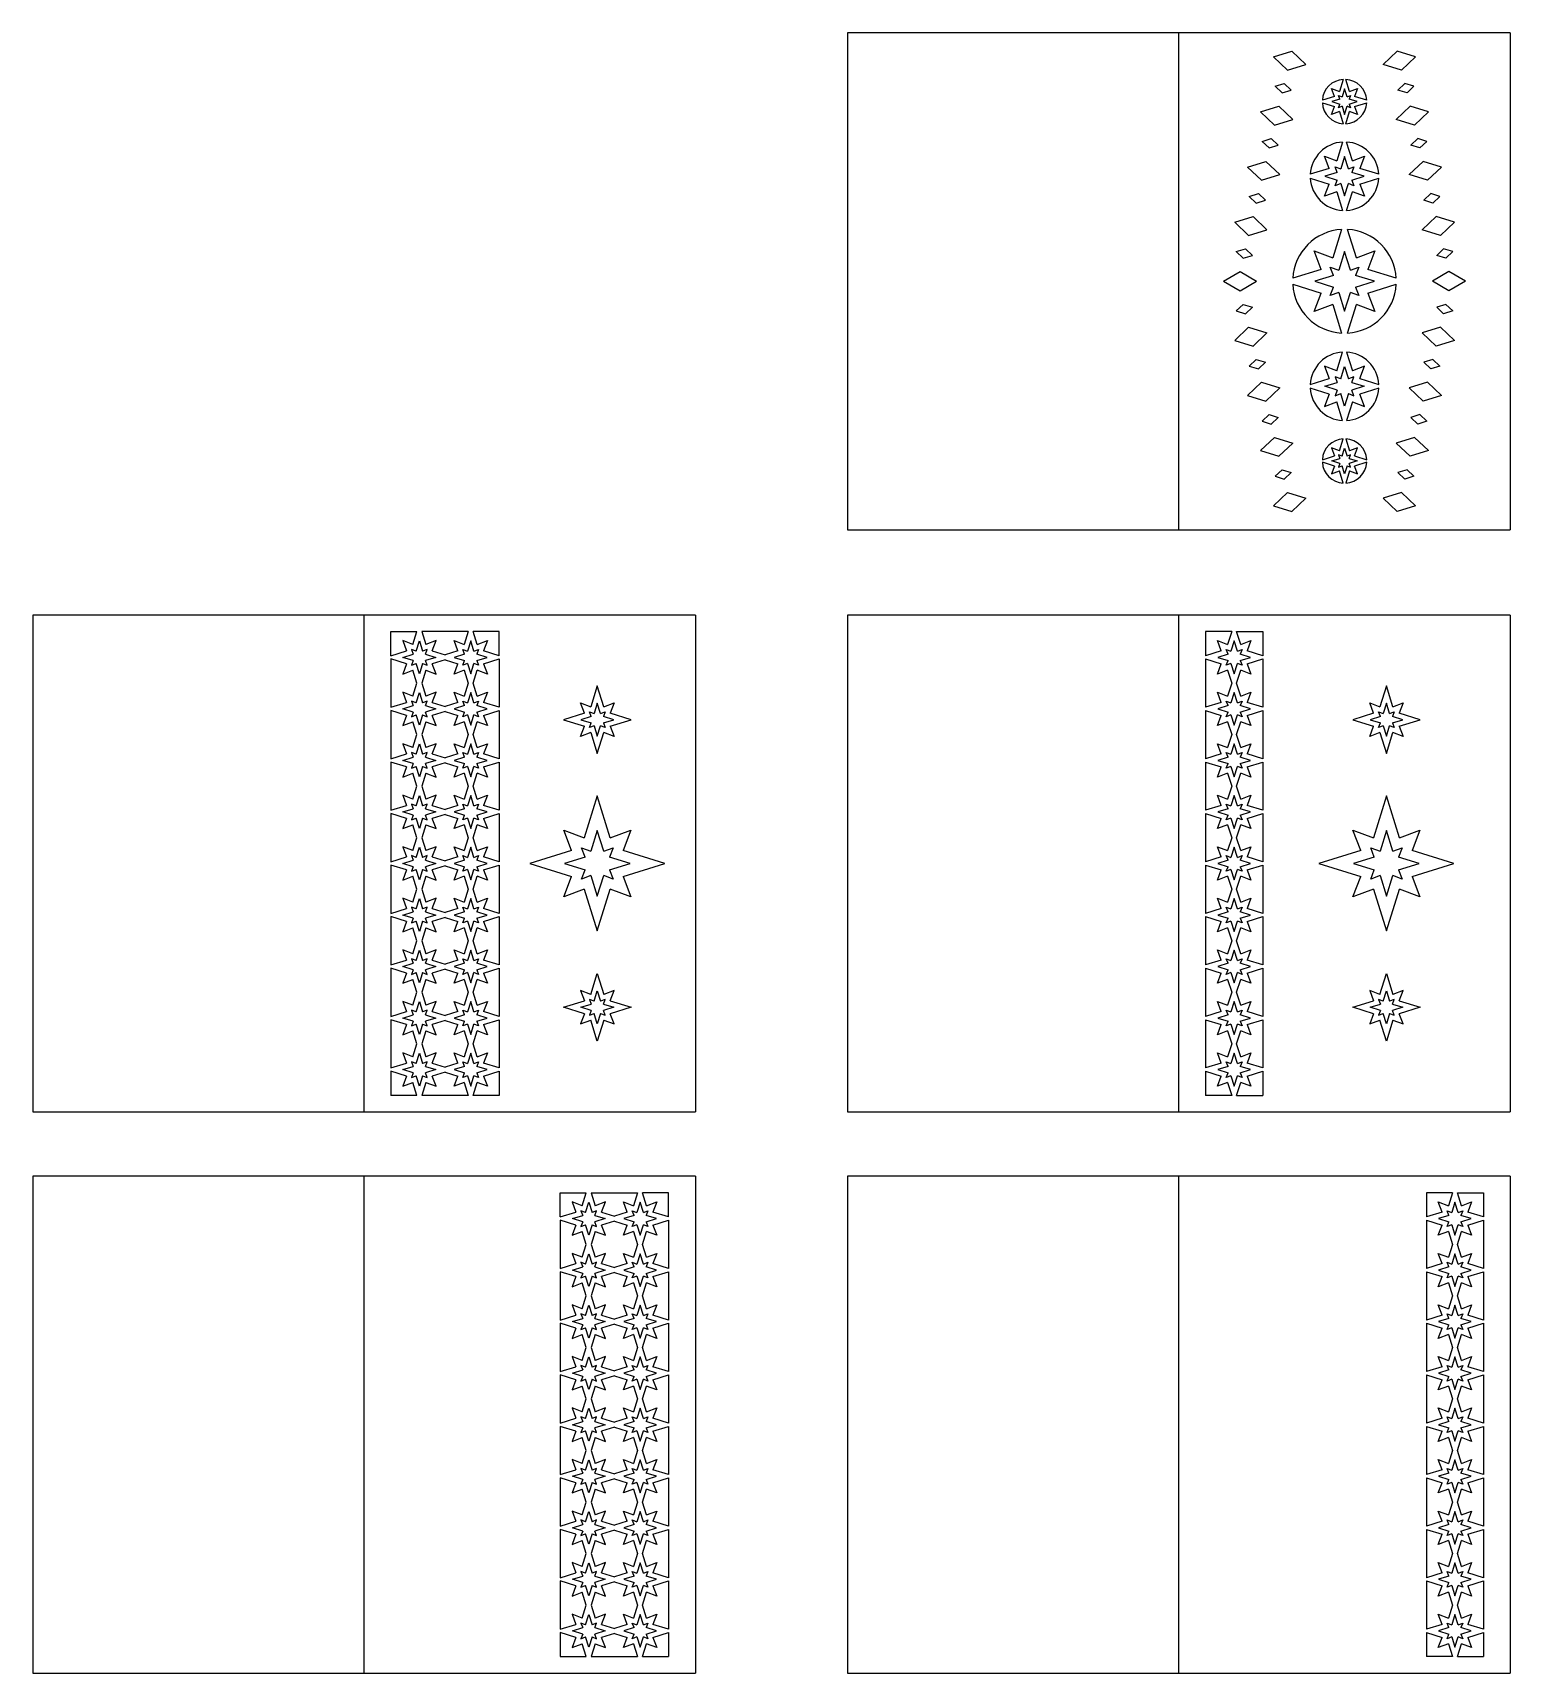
# Model space of a CAD drawing. Extents: x -618 to -172, y 225 to 720.
import ezdxf

# ---------------------------------------------------------------- set-up
doc = ezdxf.new("R2010")
doc.units = 0
doc.layers.get('0').update_dxf_attribs({"linetype": 'CONTINUOUS'})

msp = doc.modelspace()

# ---------------------------------------------------------------- linework, layer by layer
for p, q in [((-171.716851, 720.255915), (-371.716851, 720.255915)), ((-371.716851, 720.255915), (-371.716851, 570.255915)), ((-271.716851, 570.255915), (-271.716851, 720.255915)), ((-171.716851, 720.255915), (-171.716851, 570.255915)), ((-243.157119, 713.01468), (-237.619772, 714.723321)), ((-237.619772, 714.723321), (-233.422012, 710.728265)), ((-205.81393, 714.723321), (-210.011691, 710.728265)), ((-200.276584, 713.01468), (-205.81393, 714.723321)), ((-243.157119, 713.01468), (-238.959358, 709.019624)), ((-238.959358, 709.019624), (-233.422012, 710.728265)), ((-204.474344, 709.019624), (-210.011691, 710.728265)), ((-200.276584, 713.01468), (-204.474344, 709.019624)), ((-242.676753, 704.125831), (-239.90808, 704.980152)), ((-242.676753, 704.125831), (-240.577873, 702.128303)), ((-239.90808, 704.980152), (-237.809199, 702.982624)), ((-225.642851, 703.427574), (-223.244763, 702.519115)), ((-224.734392, 701.029486), (-225.642851, 703.427574)), ((-222.099275, 706.198008), (-223.244763, 702.519115)), ((-221.716851, 703.357458), (-222.471807, 700.932813)), ((-220.961895, 700.932813), (-221.716851, 703.357458)), ((-220.188939, 702.519115), (-221.334427, 706.198008)), ((-220.188939, 702.519115), (-217.790852, 703.427574)), ((-217.790852, 703.427574), (-218.69931, 701.029486)), ((-203.525623, 704.980152), (-205.624503, 702.982624)), ((-200.75695, 704.125831), (-203.525623, 704.980152)), ((-200.75695, 704.125831), (-202.85583, 702.128303)), ((-240.577873, 702.128303), (-237.809199, 702.982624)), ((-224.734392, 701.029486), (-228.413286, 699.883998)), ((-228.413286, 699.11915), (-224.734392, 697.973662)), ((-223.14809, 700.25653), (-225.572736, 699.501574)), ((-225.572736, 699.501574), (-223.14809, 698.746618)), ((-223.14809, 700.25653), (-223.560526, 701.345248)), ((-223.560526, 701.345248), (-222.471807, 700.932813)), ((-223.560526, 697.657899), (-223.14809, 698.746618)), ((-220.961895, 700.932813), (-219.873177, 701.345248)), ((-219.873177, 701.345248), (-220.285612, 700.25653)), ((-217.860967, 699.501574), (-220.285612, 700.25653)), ((-220.285612, 698.746618), (-217.860967, 699.501574)), ((-220.285612, 698.746618), (-219.873177, 697.657899)), ((-215.020417, 699.883998), (-218.69931, 701.029486)), ((-218.69931, 697.973662), (-215.020417, 699.11915)), ((-202.85583, 702.128303), (-205.624503, 702.982624)), ((-247.063941, 696.38019), (-241.526594, 698.088831)), ((-247.063941, 696.38019), (-242.86618, 692.385134)), ((-242.86618, 692.385134), (-237.328834, 694.093776)), ((-241.526594, 698.088831), (-237.328834, 694.093776)), ((-225.642851, 695.575574), (-224.734392, 697.973662)), ((-223.244763, 696.484033), (-225.642851, 695.575574)), ((-222.471807, 698.070335), (-223.560526, 697.657899)), ((-223.244763, 696.484033), (-222.099275, 692.80514)), ((-222.471807, 698.070335), (-221.716851, 695.645689)), ((-221.716851, 695.645689), (-220.961895, 698.070335)), ((-221.334427, 692.80514), (-220.188939, 696.484033)), ((-219.873177, 697.657899), (-220.961895, 698.070335)), ((-217.790852, 695.575574), (-220.188939, 696.484033)), ((-218.69931, 697.973662), (-217.790852, 695.575574)), ((-201.907108, 698.088831), (-206.104869, 694.093776)), ((-200.567522, 692.385134), (-206.104869, 694.093776)), ((-196.369762, 696.38019), (-201.907108, 698.088831)), ((-196.369762, 696.38019), (-200.567522, 692.385134)), ((-246.583575, 687.491341), (-243.814902, 688.345662)), ((-243.814902, 688.345662), (-241.716022, 686.348134)), ((-199.618801, 688.345662), (-201.717681, 686.348134)), ((-196.850127, 687.491341), (-199.618801, 688.345662)), ((-246.583575, 687.491341), (-244.484695, 685.493814)), ((-244.484695, 685.493814), (-241.716022, 686.348134)), ((-222.307012, 687.289899), (-224.07474, 681.612594)), ((-219.358962, 681.612594), (-221.126691, 687.289899)), ((-198.949008, 685.493814), (-201.717681, 686.348134)), ((-196.850127, 687.491341), (-198.949008, 685.493814)), ((-250.970763, 679.7457), (-245.433416, 681.454341)), ((-250.970763, 679.7457), (-246.773002, 675.750645)), ((-245.433416, 681.454341), (-241.235656, 677.459286)), ((-226.37355, 679.313784), (-232.050855, 677.546055)), ((-227.775493, 683.014537), (-224.07474, 681.612594)), ((-226.37355, 679.313784), (-227.775493, 683.014537)), ((-224.562028, 679.801072), (-222.881907, 679.164598)), ((-223.925554, 678.120951), (-224.562028, 679.801072)), ((-221.716851, 682.906334), (-222.881907, 679.164598)), ((-220.551796, 679.164598), (-221.716851, 682.906334)), ((-220.551796, 679.164598), (-218.871675, 679.801072)), ((-218.871675, 679.801072), (-219.508149, 678.120951)), ((-219.358962, 681.612594), (-215.65821, 683.014537)), ((-215.65821, 683.014537), (-217.060152, 679.313784)), ((-211.382848, 677.546055), (-217.060152, 679.313784)), ((-198.000286, 681.454341), (-202.198047, 677.459286)), ((-192.46294, 679.7457), (-198.000286, 681.454341)), ((-192.46294, 679.7457), (-196.6607, 675.750645)), ((-246.773002, 675.750645), (-241.235656, 677.459286)), ((-232.050855, 676.365735), (-226.37355, 674.598006)), ((-227.775493, 670.897254), (-226.37355, 674.598006)), ((-223.925554, 678.120951), (-227.66729, 676.955895)), ((-227.66729, 676.955895), (-223.925554, 675.79084)), ((-224.562028, 674.110719), (-223.925554, 675.79084)), ((-222.881907, 674.747193), (-224.562028, 674.110719)), ((-222.881907, 674.747193), (-221.716851, 671.005456)), ((-221.716851, 671.005456), (-220.551796, 674.747193)), ((-218.871675, 674.110719), (-220.551796, 674.747193)), ((-215.766412, 676.955895), (-219.508149, 678.120951)), ((-219.508149, 675.79084), (-215.766412, 676.955895)), ((-219.508149, 675.79084), (-218.871675, 674.110719)), ((-217.060152, 674.598006), (-211.382848, 676.365735)), ((-217.060152, 674.598006), (-215.65821, 670.897254)), ((-196.6607, 675.750645), (-202.198047, 677.459286)), ((-250.490397, 670.856852), (-247.721724, 671.711172)), ((-250.490397, 670.856852), (-248.391517, 668.859324)), ((-248.391517, 668.859324), (-245.622844, 669.713645)), ((-247.721724, 671.711172), (-245.622844, 669.713645)), ((-224.07474, 672.299196), (-227.775493, 670.897254)), ((-224.07474, 672.299196), (-222.307012, 666.621892)), ((-221.126691, 666.621892), (-219.358962, 672.299196)), ((-215.65821, 670.897254), (-219.358962, 672.299196)), ((-195.711979, 671.711172), (-197.810859, 669.713645)), ((-195.042186, 668.859324), (-197.810859, 669.713645)), ((-192.943305, 670.856852), (-195.711979, 671.711172)), ((-192.943305, 670.856852), (-195.042186, 668.859324)), ((-254.877585, 663.11121), (-249.340239, 664.819852)), ((-249.340239, 664.819852), (-245.142478, 660.824796)), ((-194.093464, 664.819852), (-198.291225, 660.824796)), ((-188.556117, 663.11121), (-194.093464, 664.819852)), ((-254.877585, 663.11121), (-250.679825, 659.116155)), ((-250.679825, 659.116155), (-245.142478, 660.824796)), ((-222.609469, 660.886095), (-225.283158, 652.299172)), ((-218.150544, 652.299172), (-220.824234, 660.886095)), ((-192.753878, 659.116155), (-198.291225, 660.824796)), ((-188.556117, 663.11121), (-192.753878, 659.116155)), ((-254.397219, 654.222362), (-251.628546, 655.076683)), ((-254.397219, 654.222362), (-252.298339, 652.224834)), ((-251.628546, 655.076683), (-249.529666, 653.079155)), ((-230.880547, 654.41961), (-225.283158, 652.299172)), ((-228.760109, 648.822222), (-230.880547, 654.41961)), ((-221.716851, 654.255954), (-223.478998, 648.596577)), ((-219.954705, 648.596577), (-221.716851, 654.255954)), ((-218.150544, 652.299172), (-212.553156, 654.41961)), ((-212.553156, 654.41961), (-214.673594, 648.822222)), ((-191.805156, 655.076683), (-193.904037, 653.079155)), ((-189.036483, 654.222362), (-191.805156, 655.076683)), ((-189.036483, 654.222362), (-191.135363, 652.224834)), ((-252.298339, 652.224834), (-249.529666, 653.079155)), ((-228.760109, 648.822222), (-237.347032, 646.148532)), ((-226.020181, 649.559244), (-223.478998, 648.596577)), ((-225.057514, 647.018061), (-226.020181, 649.559244)), ((-219.954705, 648.596577), (-217.413522, 649.559244)), ((-217.413522, 649.559244), (-218.376189, 647.018061)), ((-206.086671, 646.148532), (-214.673594, 648.822222)), ((-191.135363, 652.224834), (-193.904037, 653.079155)), ((-258.247061, 645.255914), (-253.247061, 648.185362)), ((-258.247061, 645.255914), (-253.247061, 642.326467)), ((-253.247061, 648.185362), (-248.247061, 645.255915)), ((-253.247061, 642.326467), (-248.247061, 645.255915)), ((-237.347032, 644.363297), (-228.760109, 641.689608)), ((-225.057514, 647.018061), (-230.716891, 645.255915)), ((-230.716891, 645.255915), (-225.057514, 643.493768)), ((-212.716812, 645.255915), (-218.376189, 647.018061)), ((-218.376189, 643.493768), (-212.716812, 645.255915)), ((-214.673594, 641.689608), (-206.086671, 644.363297)), ((-190.186642, 648.185362), (-195.186642, 645.255915)), ((-190.186642, 642.326467), (-195.186642, 645.255915)), ((-185.186642, 645.255914), (-190.186642, 648.185362)), ((-185.186642, 645.255914), (-190.186642, 642.326467)), ((-230.880547, 636.092219), (-228.760109, 641.689608)), ((-226.020181, 640.952585), (-225.057514, 643.493768)), ((-223.478998, 641.915252), (-226.020181, 640.952585)), ((-223.478998, 641.915252), (-221.716851, 636.255875)), ((-221.716851, 636.255875), (-219.954705, 641.915252)), ((-217.413522, 640.952585), (-219.954705, 641.915252)), ((-218.376189, 643.493768), (-217.413522, 640.952585)), ((-214.673594, 641.689608), (-212.553156, 636.092219)), ((-254.397219, 636.289467), (-252.298339, 638.286995)), ((-254.397219, 636.289467), (-251.628546, 635.435147)), ((-252.298339, 638.286995), (-249.529666, 637.432674)), ((-251.628546, 635.435147), (-249.529666, 637.432674)), ((-225.283158, 638.212657), (-230.880547, 636.092219)), ((-225.283158, 638.212657), (-222.609469, 629.625734)), ((-220.824234, 629.625734), (-218.150544, 638.212657)), ((-212.553156, 636.092219), (-218.150544, 638.212657)), ((-191.135363, 638.286995), (-193.904037, 637.432674)), ((-191.805156, 635.435147), (-193.904037, 637.432674)), ((-189.036483, 636.289467), (-191.805156, 635.435147)), ((-189.036483, 636.289467), (-191.135363, 638.286995)), ((-254.877585, 627.400619), (-250.679825, 631.395674)), ((-250.679825, 631.395674), (-245.142478, 629.687033)), ((-249.340239, 625.691977), (-245.142478, 629.687033)), ((-192.753878, 631.395674), (-198.291225, 629.687033)), ((-194.093464, 625.691977), (-198.291225, 629.687033)), ((-188.556117, 627.400619), (-192.753878, 631.395674)), ((-254.877585, 627.400619), (-249.340239, 625.691977)), ((-188.556117, 627.400619), (-194.093464, 625.691977)), ((-250.490397, 619.654977), (-248.391517, 621.652505)), ((-250.490397, 619.654977), (-247.721724, 618.800657)), ((-248.391517, 621.652505), (-245.622844, 620.798185)), ((-247.721724, 618.800657), (-245.622844, 620.798185)), ((-224.07474, 618.212633), (-227.775493, 619.614576)), ((-227.775493, 619.614576), (-226.37355, 615.913823)), ((-224.07474, 618.212633), (-222.307012, 623.889938)), ((-222.881907, 615.764637), (-221.716851, 619.506373)), ((-221.716851, 619.506373), (-220.551796, 615.764637)), ((-221.126691, 623.889938), (-219.358962, 618.212633)), ((-215.65821, 619.614576), (-219.358962, 618.212633)), ((-217.060152, 615.913823), (-215.65821, 619.614576)), ((-195.042186, 621.652505), (-197.810859, 620.798185)), ((-195.711979, 618.800657), (-197.810859, 620.798185)), ((-192.943305, 619.654977), (-195.711979, 618.800657)), ((-192.943305, 619.654977), (-195.042186, 621.652505)), ((-250.970763, 610.766129), (-246.773002, 614.761184)), ((-246.773002, 614.761184), (-241.235656, 613.052543)), ((-232.050855, 614.146094), (-226.37355, 615.913823)), ((-227.66729, 613.555934), (-223.925554, 614.72099)), ((-224.562028, 616.401111), (-223.925554, 614.72099)), ((-222.881907, 615.764637), (-224.562028, 616.401111)), ((-218.871675, 616.401111), (-220.551796, 615.764637)), ((-219.508149, 614.72099), (-218.871675, 616.401111)), ((-219.508149, 614.72099), (-215.766412, 613.555934)), ((-217.060152, 615.913823), (-211.382848, 614.146094)), ((-196.6607, 614.761184), (-202.198047, 613.052543)), ((-192.46294, 610.766129), (-196.6607, 614.761184)), ((-250.970763, 610.766129), (-245.433416, 609.057488)), ((-245.433416, 609.057488), (-241.235656, 613.052543)), ((-226.37355, 611.198045), (-232.050855, 612.965774)), ((-226.37355, 611.198045), (-227.775493, 607.497292)), ((-223.925554, 612.390879), (-227.66729, 613.555934)), ((-223.925554, 612.390879), (-224.562028, 610.710757)), ((-224.562028, 610.710757), (-222.881907, 611.347232)), ((-221.716851, 607.605495), (-222.881907, 611.347232)), ((-220.551796, 611.347232), (-221.716851, 607.605495)), ((-220.551796, 611.347232), (-218.871675, 610.710757)), ((-215.766412, 613.555934), (-219.508149, 612.390879)), ((-218.871675, 610.710757), (-219.508149, 612.390879)), ((-211.382848, 612.965774), (-217.060152, 611.198045)), ((-215.65821, 607.497292), (-217.060152, 611.198045)), ((-198.000286, 609.057488), (-202.198047, 613.052543)), ((-192.46294, 610.766129), (-198.000286, 609.057488)), ((-246.583575, 603.020488), (-244.484695, 605.018015)), ((-244.484695, 605.018015), (-241.716022, 604.163695)), ((-243.814902, 602.166167), (-241.716022, 604.163695)), ((-227.775493, 607.497292), (-224.07474, 608.899235)), ((-222.307012, 603.221931), (-224.07474, 608.899235)), ((-219.358962, 608.899235), (-221.126691, 603.221931)), ((-219.358962, 608.899235), (-215.65821, 607.497292)), ((-198.949008, 605.018015), (-201.717681, 604.163695)), ((-199.618801, 602.166167), (-201.717681, 604.163695)), ((-196.850127, 603.020488), (-198.949008, 605.018015)), ((-246.583575, 603.020488), (-243.814902, 602.166167)), ((-196.850127, 603.020488), (-199.618801, 602.166167)), ((-247.063941, 594.131639), (-242.86618, 598.126695)), ((-242.86618, 598.126695), (-237.328834, 596.418053)), ((-241.526594, 592.422998), (-237.328834, 596.418053)), ((-223.244763, 594.027796), (-225.642851, 594.936255)), ((-225.642851, 594.936255), (-224.734392, 592.538167)), ((-223.244763, 594.027796), (-222.099275, 597.706689)), ((-222.471807, 592.441494), (-221.716851, 594.86614)), ((-221.716851, 594.86614), (-220.961895, 592.441494)), ((-221.334427, 597.706689), (-220.188939, 594.027796)), ((-217.790852, 594.936255), (-220.188939, 594.027796)), ((-218.69931, 592.538167), (-217.790852, 594.936255)), ((-200.567522, 598.126695), (-206.104869, 596.418053)), ((-201.907108, 592.422998), (-206.104869, 596.418053)), ((-196.369762, 594.131639), (-200.567522, 598.126695)), ((-247.063941, 594.131639), (-241.526594, 592.422998)), ((-228.413286, 591.392679), (-224.734392, 592.538167)), ((-224.734392, 589.482343), (-228.413286, 590.627831)), ((-224.734392, 589.482343), (-225.642851, 587.084255)), ((-225.572736, 591.010255), (-223.14809, 591.765211)), ((-223.14809, 590.255299), (-225.572736, 591.010255)), ((-223.560526, 592.85393), (-223.14809, 591.765211)), ((-222.471807, 592.441494), (-223.560526, 592.85393)), ((-223.14809, 590.255299), (-223.560526, 589.166581)), ((-223.560526, 589.166581), (-222.471807, 589.579016)), ((-221.716851, 587.154371), (-222.471807, 589.579016)), ((-220.961895, 589.579016), (-221.716851, 587.154371)), ((-219.873177, 592.85393), (-220.961895, 592.441494)), ((-220.961895, 589.579016), (-219.873177, 589.166581)), ((-220.285612, 591.765211), (-219.873177, 592.85393)), ((-220.285612, 591.765211), (-217.860967, 591.010255)), ((-217.860967, 591.010255), (-220.285612, 590.255299)), ((-219.873177, 589.166581), (-220.285612, 590.255299)), ((-218.69931, 592.538167), (-215.020417, 591.392679)), ((-215.020417, 590.627831), (-218.69931, 589.482343)), ((-217.790852, 587.084255), (-218.69931, 589.482343)), ((-196.369762, 594.131639), (-201.907108, 592.422998)), ((-242.676753, 586.385998), (-240.577873, 588.383526)), ((-242.676753, 586.385998), (-239.90808, 585.531677)), ((-240.577873, 588.383526), (-237.809199, 587.529205)), ((-239.90808, 585.531677), (-237.809199, 587.529205)), ((-225.642851, 587.084255), (-223.244763, 587.992714)), ((-222.099275, 584.313821), (-223.244763, 587.992714)), ((-220.188939, 587.992714), (-221.334427, 584.313821)), ((-220.188939, 587.992714), (-217.790852, 587.084255)), ((-202.85583, 588.383526), (-205.624503, 587.529205)), ((-203.525623, 585.531677), (-205.624503, 587.529205)), ((-200.75695, 586.385998), (-203.525623, 585.531677)), ((-200.75695, 586.385998), (-202.85583, 588.383526)), ((-243.157119, 577.49715), (-238.959358, 581.492205)), ((-238.959358, 581.492205), (-233.422012, 579.783564)), ((-237.619772, 575.788508), (-233.422012, 579.783564)), ((-204.474344, 581.492205), (-210.011691, 579.783564)), ((-205.81393, 575.788508), (-210.011691, 579.783564)), ((-200.276584, 577.49715), (-204.474344, 581.492205)), ((-243.157119, 577.49715), (-237.619772, 575.788508)), ((-200.276584, 577.49715), (-205.81393, 575.788508)), ((-371.716851, 570.255915), (-171.716851, 570.255915)), ((-417.641776, 544.518995), (-617.641776, 544.518995)), ((-617.641776, 544.518995), (-617.641776, 394.518995)), ((-517.641776, 394.518995), (-517.641776, 544.518995)), ((-417.641776, 544.518995), (-417.641776, 394.518995)), ((-171.716851, 544.518995), (-371.716851, 544.518995)), ((-371.716851, 544.518995), (-371.716851, 394.518995)), ((-271.716851, 394.518995), (-271.716851, 544.518995)), ((-171.716851, 544.518995), (-171.716851, 394.518995)), ((-509.565471, 532.233016), (-509.565471, 539.518993)), ((-509.565471, 539.518993), (-501.705249, 539.518993)), ((-502.91871, 535.621798), (-506.002671, 536.790083)), ((-506.002671, 536.790083), (-504.834385, 533.706123)), ((-502.91871, 535.621798), (-501.70525, 539.518993)), ((-501.924682, 533.581801), (-500.953803, 536.699914)), ((-500.953803, 536.699914), (-499.982923, 533.581801)), ((-500.202355, 539.518993), (-498.988895, 535.621798)), ((-486.212463, 539.518993), (-500.202355, 539.518993)), ((-495.904938, 536.790081), (-498.988898, 535.621794)), ((-497.073221, 533.70612), (-495.904938, 536.790081)), ((-490.509884, 536.790083), (-487.425924, 535.621798)), ((-489.341599, 533.706123), (-490.509884, 536.790083)), ((-486.212463, 539.518993), (-487.425924, 535.621798)), ((-485.461016, 536.699914), (-486.431896, 533.581801)), ((-484.490137, 533.581801), (-485.461016, 536.699914)), ((-483.496109, 535.621798), (-484.709569, 539.518993)), ((-476.849345, 539.518993), (-484.709568, 539.518993)), ((-483.496109, 535.621798), (-480.412148, 536.790083)), ((-480.412148, 536.790083), (-481.580434, 533.706123)), ((-476.849345, 532.233016), (-476.849345, 539.518993)), ((-263.640546, 539.518993), (-263.640546, 532.233015)), ((-255.780323, 539.518993), (-263.640546, 539.518993)), ((-260.077744, 536.790083), (-256.993783, 535.621798)), ((-258.909458, 533.706123), (-260.077744, 536.790083)), ((-255.780323, 539.518993), (-256.993783, 535.621798)), ((-255.028876, 536.699915), (-255.999755, 533.581801)), ((-254.057996, 533.581801), (-255.028876, 536.699915)), ((-254.277428, 539.518993), (-246.417205, 539.518993)), ((-253.063968, 535.621798), (-254.277428, 539.518993)), ((-253.063968, 535.621798), (-249.980008, 536.790083)), ((-249.980008, 536.790083), (-251.148293, 533.706123)), ((-246.417205, 539.518993), (-246.417206, 532.233016)), ((-509.565471, 532.233016), (-504.834385, 533.706123)), ((-504.834385, 529.776308), (-509.565471, 531.249415)), ((-509.565471, 531.249415), (-509.565471, 516.677461)), ((-505.912502, 531.741215), (-502.794388, 532.712095)), ((-502.794388, 530.770336), (-505.912502, 531.741215)), ((-503.324783, 534.112196), (-502.794388, 532.712095)), ((-501.924682, 533.581801), (-503.324783, 534.112196)), ((-502.794388, 530.770336), (-503.324783, 529.370235)), ((-503.324783, 529.370235), (-501.924682, 529.90063)), ((-500.953802, 526.782516), (-501.924682, 529.90063)), ((-499.982923, 529.90063), (-500.953802, 526.782516)), ((-498.582822, 534.112196), (-499.982923, 533.581801)), ((-499.982923, 529.90063), (-498.582822, 529.370235)), ((-499.113217, 532.712095), (-498.582822, 534.112196)), ((-499.113217, 532.712095), (-495.995103, 531.741215)), ((-495.995103, 531.741215), (-499.113217, 530.770336)), ((-498.582822, 529.370235), (-499.113217, 530.770336)), ((-497.07322, 533.706123), (-493.207409, 532.502434)), ((-493.207409, 530.979996), (-497.07322, 529.776308)), ((-489.341599, 533.706123), (-493.207409, 532.502435)), ((-493.207409, 530.979996), (-489.341598, 529.776308)), ((-487.301602, 532.712095), (-490.419716, 531.741215)), ((-490.419715, 531.741215), (-487.301601, 530.770336)), ((-487.301602, 532.712095), (-487.831997, 534.112196)), ((-487.831997, 534.112196), (-486.431896, 533.581801)), ((-487.831996, 529.370235), (-487.301601, 530.770336)), ((-486.431895, 529.90063), (-487.831996, 529.370235)), ((-486.431895, 529.90063), (-485.461016, 526.782516)), ((-485.461016, 526.782516), (-484.490136, 529.90063)), ((-484.490137, 533.581801), (-483.090036, 534.112196)), ((-483.090035, 529.370235), (-484.490136, 529.90063)), ((-483.090036, 534.112196), (-483.620431, 532.712095)), ((-480.502317, 531.741215), (-483.620431, 532.712095)), ((-483.62043, 530.770336), (-480.502316, 531.741215)), ((-483.62043, 530.770336), (-483.090035, 529.370235)), ((-476.849348, 532.233016), (-481.580434, 533.706123)), ((-481.580433, 529.776308), (-476.849347, 531.249415)), ((-476.849346, 531.249415), (-476.849346, 516.677461)), ((-263.640546, 531.249416), (-263.640547, 516.67746)), ((-258.909458, 533.706123), (-263.640546, 532.233015)), ((-263.640546, 531.249416), (-258.909458, 529.776308)), ((-256.869461, 532.712095), (-259.987575, 531.741215)), ((-259.987575, 531.741215), (-256.869461, 530.770336)), ((-256.869461, 532.712095), (-257.399856, 534.112196)), ((-257.399856, 534.112196), (-255.999755, 533.581801)), ((-257.399856, 529.370235), (-256.869461, 530.770336)), ((-255.999755, 529.90063), (-257.399856, 529.370235)), ((-255.999755, 529.90063), (-255.028876, 526.782516)), ((-255.028876, 526.782516), (-254.057996, 529.90063)), ((-254.057996, 533.581801), (-252.657895, 534.112196)), ((-252.657895, 529.370235), (-254.057996, 529.90063)), ((-252.657895, 534.112196), (-253.18829, 532.712095)), ((-250.070176, 531.741215), (-253.18829, 532.712095)), ((-253.18829, 530.770336), (-250.070176, 531.741215)), ((-253.18829, 530.770336), (-252.657895, 529.370235)), ((-246.417206, 532.233016), (-251.148293, 533.706123)), ((-251.148293, 529.776308), (-246.417206, 531.249415)), ((-246.417206, 531.249415), (-246.417206, 516.677461)), ((-504.834385, 529.776308), (-506.00267, 526.692347)), ((-506.00267, 526.692347), (-502.91871, 527.860633)), ((-501.705249, 523.963438), (-502.91871, 527.860633)), ((-498.988895, 527.860633), (-500.202355, 523.963438)), ((-498.988895, 527.860633), (-495.904934, 526.692347)), ((-495.904934, 526.692347), (-497.07322, 529.776308)), ((-490.509884, 526.692347), (-489.341598, 529.776308)), ((-487.425923, 527.860633), (-490.509884, 526.692347)), ((-487.425923, 527.860633), (-486.212463, 523.963438)), ((-484.709568, 523.963438), (-483.496108, 527.860633)), ((-480.412148, 526.692347), (-483.496108, 527.860633)), ((-481.580433, 529.776308), (-480.412148, 526.692347)), ((-260.077744, 526.692348), (-258.909458, 529.776308)), ((-256.993783, 527.860633), (-260.077744, 526.692348)), ((-256.993783, 527.860633), (-255.780323, 523.963438)), ((-254.277428, 523.963438), (-253.063968, 527.860633)), ((-249.980008, 526.692348), (-253.063968, 527.860633)), ((-251.148293, 529.776308), (-249.980008, 526.692348)), ((-506.00267, 521.234528), (-504.834385, 518.150567)), ((-502.91871, 520.066243), (-506.00267, 521.234528)), ((-502.91871, 520.066243), (-501.705249, 523.963438)), ((-501.924682, 518.026245), (-500.953802, 521.144359)), ((-500.953802, 521.144359), (-499.982923, 518.026245)), ((-500.202355, 523.963438), (-498.988895, 520.066243)), ((-495.904937, 521.234526), (-498.988897, 520.066238)), ((-497.07322, 518.150565), (-495.904937, 521.234526)), ((-490.509884, 521.234528), (-487.425923, 520.066243)), ((-489.341598, 518.150567), (-490.509884, 521.234528)), ((-486.212463, 523.963438), (-487.425923, 520.066243)), ((-485.461016, 521.144359), (-486.431895, 518.026245)), ((-484.490136, 518.026245), (-485.461016, 521.144359)), ((-483.496108, 520.066243), (-484.709568, 523.963438)), ((-483.496108, 520.066243), (-480.412148, 521.234528)), ((-480.412148, 521.234528), (-481.580433, 518.150567)), ((-447.259468, 523.115132), (-449.224375, 516.804561)), ((-445.29456, 516.804561), (-447.259468, 523.115132)), ((-260.077744, 521.234528), (-256.993783, 520.066243)), ((-258.909458, 518.150568), (-260.077744, 521.234528)), ((-255.780323, 523.963438), (-256.993783, 520.066243)), ((-255.028876, 521.14436), (-255.999755, 518.026246)), ((-254.057996, 518.026246), (-255.028876, 521.14436)), ((-253.063968, 520.066243), (-254.277428, 523.963438)), ((-253.063968, 520.066243), (-249.980008, 521.234528)), ((-249.980008, 521.234528), (-251.148293, 518.150568)), ((-209.068126, 523.115132), (-211.033033, 516.804561)), ((-207.103219, 516.804561), (-209.068126, 523.115132)), ((-509.565471, 516.677461), (-504.834385, 518.150567)), ((-509.565471, 515.693859), (-509.565471, 501.121905)), ((-504.834385, 514.220753), (-509.565471, 515.693859)), ((-505.912502, 516.18566), (-502.794388, 517.15654)), ((-502.794388, 515.21478), (-505.912502, 516.18566)), ((-501.924682, 518.026245), (-503.324783, 518.55664)), ((-503.324783, 518.55664), (-502.794388, 517.15654)), ((-502.794388, 515.21478), (-503.324783, 513.81468)), ((-498.582822, 518.55664), (-499.982923, 518.026245)), ((-499.113217, 517.15654), (-498.582822, 518.55664)), ((-499.113217, 517.15654), (-495.995103, 516.18566)), ((-495.995103, 516.18566), (-499.113217, 515.21478)), ((-498.582822, 513.81468), (-499.113217, 515.21478)), ((-497.07322, 518.150567), (-493.207408, 516.946879)), ((-493.207409, 515.424441), (-497.07322, 514.220753)), ((-493.207409, 515.424441), (-489.341598, 514.220753)), ((-489.341598, 518.150567), (-493.207408, 516.946879)), ((-487.301601, 517.15654), (-490.419715, 516.18566)), ((-490.419715, 516.18566), (-487.301601, 515.21478)), ((-487.831996, 518.55664), (-486.431895, 518.026245)), ((-487.301601, 517.15654), (-487.831996, 518.55664)), ((-487.831996, 513.81468), (-487.301601, 515.21478)), ((-484.490136, 518.026245), (-483.090035, 518.55664)), ((-483.090035, 518.55664), (-483.62043, 517.15654)), ((-480.502316, 516.18566), (-483.62043, 517.15654)), ((-483.62043, 515.21478), (-480.502316, 516.18566)), ((-483.62043, 515.21478), (-483.090035, 513.81468)), ((-476.849347, 516.677461), (-481.580433, 518.150567)), ((-481.580433, 514.220753), (-476.849347, 515.693859)), ((-476.849347, 515.693859), (-476.849347, 501.121905)), ((-452.308336, 517.972846), (-449.224375, 516.804561)), ((-451.14005, 514.888886), (-452.308336, 517.972846)), ((-449.630448, 515.294959), (-448.230347, 514.764564)), ((-449.100053, 513.894858), (-449.630448, 515.294959)), ((-447.259468, 517.882677), (-448.230347, 514.764564)), ((-446.288588, 514.764564), (-447.259468, 517.882677)), ((-446.288588, 514.764564), (-444.888487, 515.294959)), ((-444.888487, 515.294959), (-445.418882, 513.894858)), ((-445.29456, 516.804561), (-442.2106, 517.972846)), ((-442.2106, 517.972846), (-443.378885, 514.888886)), ((-258.909458, 518.150568), (-263.640547, 516.67746)), ((-263.640547, 515.69386), (-258.909458, 514.220753)), ((-263.640547, 515.69386), (-263.640547, 501.121905)), ((-256.869461, 517.15654), (-259.987575, 516.18566)), ((-259.987575, 516.18566), (-256.869461, 515.214781)), ((-256.869461, 517.15654), (-257.399856, 518.556641)), ((-257.399856, 518.556641), (-255.999755, 518.026246)), ((-257.399856, 513.81468), (-256.869461, 515.214781)), ((-254.057996, 518.026246), (-252.657895, 518.556641)), ((-252.657895, 518.556641), (-253.18829, 517.15654)), ((-250.070176, 516.18566), (-253.18829, 517.15654)), ((-253.18829, 515.214781), (-250.070176, 516.18566)), ((-253.18829, 515.214781), (-252.657895, 513.81468)), ((-246.417206, 516.677461), (-251.148293, 518.150568)), ((-251.148293, 514.220753), (-246.417206, 515.69386)), ((-246.417206, 515.69386), (-246.417207, 501.121905)), ((-212.948709, 514.888886), (-214.116994, 517.972846)), ((-214.116994, 517.972846), (-211.033033, 516.804561)), ((-210.908711, 513.894858), (-211.439106, 515.294959)), ((-211.439106, 515.294959), (-210.039006, 514.764564)), ((-209.068126, 517.882677), (-210.039006, 514.764564)), ((-208.097246, 514.764564), (-209.068126, 517.882677)), ((-208.097246, 514.764564), (-206.697146, 515.294959)), ((-206.697146, 515.294959), (-207.227541, 513.894858)), ((-207.103219, 516.804561), (-204.019258, 517.972846)), ((-204.019258, 517.972846), (-205.187543, 514.888886)), ((-504.834385, 514.220753), (-506.00267, 511.136792)), ((-506.00267, 511.136792), (-502.91871, 512.305077)), ((-503.324783, 513.81468), (-501.924682, 514.345075)), ((-501.705249, 508.407882), (-502.91871, 512.305077)), ((-500.953802, 511.226961), (-501.924682, 514.345075)), ((-499.982923, 514.345075), (-500.953802, 511.226961)), ((-498.988895, 512.305077), (-500.202355, 508.407882)), ((-499.982923, 514.345075), (-498.582822, 513.81468)), ((-498.988895, 512.305077), (-495.904934, 511.136792)), ((-495.904934, 511.136792), (-497.07322, 514.220753)), ((-490.509884, 511.136792), (-489.341598, 514.220753)), ((-487.425923, 512.305077), (-490.509884, 511.136792)), ((-486.431895, 514.345075), (-487.831996, 513.81468)), ((-487.425923, 512.305077), (-486.212463, 508.407882)), ((-486.431895, 514.345075), (-485.461016, 511.226961)), ((-485.461016, 511.226961), (-484.490136, 514.345075)), ((-484.709568, 508.407882), (-483.496108, 512.305077)), ((-483.090035, 513.81468), (-484.490136, 514.345075)), ((-480.412148, 511.136792), (-483.496108, 512.305077)), ((-481.580433, 514.220753), (-480.412148, 511.136792)), ((-451.14005, 514.888886), (-457.450622, 512.923978)), ((-457.450622, 512.923978), (-451.14005, 510.959071)), ((-452.308336, 507.87511), (-451.14005, 510.959071)), ((-449.100053, 513.894858), (-452.218167, 512.923978)), ((-452.218167, 512.923978), (-449.100053, 511.953099)), ((-449.630448, 510.552998), (-449.100053, 511.953099)), ((-448.230347, 511.083393), (-449.630448, 510.552998)), ((-448.230347, 511.083393), (-447.259468, 507.965279)), ((-447.259468, 507.965279), (-446.288588, 511.083393)), ((-444.888487, 510.552998), (-446.288588, 511.083393)), ((-442.300769, 512.923978), (-445.418882, 513.894858)), ((-445.418882, 511.953099), (-442.300769, 512.923978)), ((-445.418882, 511.953099), (-444.888487, 510.552998)), ((-437.068314, 512.923978), (-443.378885, 514.888886)), ((-443.378885, 510.959071), (-437.068314, 512.923978)), ((-443.378885, 510.959071), (-442.2106, 507.87511)), ((-260.077744, 511.136792), (-258.909458, 514.220753)), ((-256.993783, 512.305078), (-260.077744, 511.136792)), ((-255.999755, 514.345075), (-257.399856, 513.81468)), ((-256.993783, 512.305078), (-255.780323, 508.407883)), ((-255.999755, 514.345075), (-255.028876, 511.226961)), ((-255.028876, 511.226961), (-254.057996, 514.345075)), ((-254.277428, 508.407883), (-253.063968, 512.305078)), ((-252.657895, 513.81468), (-254.057996, 514.345075)), ((-249.980008, 511.136792), (-253.063968, 512.305078)), ((-251.148293, 514.220753), (-249.980008, 511.136792)), ((-212.948709, 514.888886), (-219.25928, 512.923978)), ((-219.25928, 512.923978), (-212.948709, 510.959071)), ((-214.116994, 507.87511), (-212.948709, 510.959071)), ((-210.908711, 513.894858), (-214.026825, 512.923978)), ((-214.026825, 512.923978), (-210.908711, 511.953099)), ((-211.439106, 510.552998), (-210.908711, 511.953099)), ((-210.039006, 511.083393), (-211.439106, 510.552998)), ((-210.039006, 511.083393), (-209.068126, 507.965279)), ((-209.068126, 507.965279), (-208.097246, 511.083393)), ((-206.697146, 510.552998), (-208.097246, 511.083393)), ((-204.109427, 512.923978), (-207.227541, 513.894858)), ((-207.227541, 511.953099), (-204.109427, 512.923978)), ((-207.227541, 511.953099), (-206.697146, 510.552998)), ((-198.876972, 512.923978), (-205.187543, 514.888886)), ((-205.187543, 510.959071), (-198.876972, 512.923978)), ((-205.187543, 510.959071), (-204.019258, 507.87511)), ((-502.91871, 504.510687), (-506.00267, 505.678973)), ((-506.00267, 505.678973), (-504.834385, 502.595012)), ((-502.91871, 504.510687), (-501.705249, 508.407882)), ((-501.924682, 502.47069), (-500.953802, 505.588804)), ((-500.953802, 505.588804), (-499.982923, 502.47069)), ((-500.202355, 508.407882), (-498.988895, 504.510687)), ((-495.904937, 505.678971), (-498.988897, 504.510683)), ((-497.07322, 502.595009), (-495.904937, 505.678971)), ((-490.509884, 505.678973), (-487.425923, 504.510687)), ((-489.341598, 502.595012), (-490.509884, 505.678973)), ((-486.212463, 508.407882), (-487.425923, 504.510687)), ((-485.461016, 505.588804), (-486.431895, 502.47069)), ((-484.490136, 502.47069), (-485.461016, 505.588804)), ((-483.496108, 504.510687), (-484.709568, 508.407882)), ((-483.496108, 504.510687), (-480.412148, 505.678973)), ((-480.412148, 505.678973), (-481.580433, 502.595012)), ((-449.224375, 509.043396), (-452.308336, 507.87511)), ((-449.224375, 509.043396), (-447.259468, 502.732824)), ((-447.259468, 502.732824), (-445.29456, 509.043396)), ((-442.2106, 507.87511), (-445.29456, 509.043396)), ((-260.077744, 505.678973), (-256.993783, 504.510688)), ((-258.909458, 502.595012), (-260.077744, 505.678973)), ((-255.780323, 508.407883), (-256.993783, 504.510688)), ((-255.028876, 505.588804), (-255.999755, 502.47069)), ((-254.057996, 502.47069), (-255.028876, 505.588804)), ((-253.063968, 504.510688), (-254.277428, 508.407883)), ((-253.063968, 504.510688), (-249.980008, 505.678973)), ((-249.980008, 505.678973), (-251.148293, 502.595012)), ((-211.033033, 509.043396), (-214.116994, 507.87511)), ((-211.033033, 509.043396), (-209.068126, 502.732824)), ((-209.068126, 502.732824), (-207.103219, 509.043396)), ((-204.019258, 507.87511), (-207.103219, 509.043396)), ((-509.565471, 501.121905), (-504.834385, 502.595012)), ((-509.565471, 500.138305), (-509.56547, 485.56635)), ((-504.834384, 498.665197), (-509.565471, 500.138304)), ((-505.912502, 500.630105), (-502.794388, 501.600984)), ((-502.794387, 499.659225), (-505.912501, 500.630105)), ((-503.324783, 503.001085), (-502.794388, 501.600984)), ((-501.924682, 502.47069), (-503.324783, 503.001085)), ((-498.582822, 503.001085), (-499.982923, 502.47069)), ((-499.113217, 501.600984), (-498.582822, 503.001085)), ((-499.113217, 501.600984), (-495.995103, 500.630105)), ((-495.995102, 500.630105), (-499.113216, 499.659225)), ((-497.07322, 502.595012), (-493.207408, 501.391324)), ((-489.341598, 502.595012), (-493.207408, 501.391324)), ((-487.301601, 501.600984), (-490.419715, 500.630105)), ((-490.419714, 500.630105), (-487.301601, 499.659225)), ((-487.301601, 501.600984), (-487.831996, 503.001085)), ((-487.831996, 503.001085), (-486.431895, 502.47069)), ((-484.490136, 502.47069), (-483.090035, 503.001085)), ((-483.090035, 503.001085), (-483.62043, 501.600984)), ((-480.502316, 500.630105), (-483.62043, 501.600984)), ((-483.62043, 499.659225), (-480.502316, 500.630105)), ((-476.849347, 501.121905), (-481.580433, 502.595012)), ((-481.580432, 498.665197), (-476.849346, 500.138304)), ((-476.849345, 500.138305), (-476.849345, 485.56635)), ((-263.640547, 500.138305), (-263.640548, 485.566349)), ((-258.909458, 502.595012), (-263.640547, 501.121905)), ((-263.640547, 500.138305), (-258.909458, 498.665198)), ((-256.869461, 501.600985), (-259.987575, 500.630105)), ((-259.987575, 500.630105), (-256.869461, 499.659225)), ((-256.869461, 501.600985), (-257.399856, 503.001085)), ((-257.399856, 503.001085), (-255.999755, 502.47069)), ((-254.057996, 502.47069), (-252.657895, 503.001085)), ((-252.657895, 503.001085), (-253.18829, 501.600985)), ((-250.070176, 500.630105), (-253.18829, 501.600985)), ((-253.18829, 499.659225), (-250.070176, 500.630105)), ((-246.417207, 501.121905), (-251.148293, 502.595012)), ((-251.148293, 498.665198), (-246.417207, 500.138304)), ((-246.417207, 500.138304), (-246.417207, 485.56635)), ((-504.834384, 498.665197), (-506.00267, 495.581237)), ((-506.00267, 495.581237), (-502.918709, 496.749522)), ((-502.794387, 499.659225), (-503.324782, 498.259124)), ((-503.324782, 498.259124), (-501.924681, 498.789519)), ((-501.705249, 492.852327), (-502.918709, 496.749522)), ((-500.953802, 495.671406), (-501.924681, 498.789519)), ((-499.982922, 498.789519), (-500.953802, 495.671406)), ((-498.988894, 496.749522), (-500.202354, 492.852327)), ((-499.982922, 498.789519), (-498.582821, 498.259124)), ((-498.582821, 498.259124), (-499.113216, 499.659225)), ((-498.988894, 496.749522), (-495.904934, 495.581237)), ((-493.207408, 499.868886), (-497.073219, 498.665197)), ((-495.904934, 495.581237), (-497.073219, 498.665197)), ((-493.207408, 499.868886), (-489.341598, 498.665197)), ((-490.509883, 495.581237), (-489.341598, 498.665197)), ((-487.425923, 496.749522), (-490.509883, 495.581237)), ((-487.831996, 498.259124), (-487.301601, 499.659225)), ((-486.431895, 498.789519), (-487.831996, 498.259124)), ((-487.425923, 496.749522), (-486.212462, 492.852327)), ((-486.431895, 498.789519), (-485.461015, 495.671406)), ((-485.461015, 495.671406), (-484.490135, 498.789519)), ((-484.709568, 492.852327), (-483.496108, 496.749522)), ((-483.090035, 498.259124), (-484.490135, 498.789519)), ((-483.62043, 499.659225), (-483.090035, 498.259124)), ((-480.412147, 495.581237), (-483.496108, 496.749522)), ((-481.580432, 498.665197), (-480.412147, 495.581237)), ((-260.077744, 495.581237), (-258.909458, 498.665198)), ((-256.993783, 496.749522), (-260.077744, 495.581237)), ((-257.399856, 498.259124), (-256.869461, 499.659225)), ((-255.999755, 498.78952), (-257.399856, 498.259124)), ((-256.993783, 496.749522), (-255.780323, 492.852327)), ((-255.999755, 498.78952), (-255.028876, 495.671406)), ((-255.028876, 495.671406), (-254.057996, 498.78952)), ((-254.277428, 492.852327), (-253.063968, 496.749522)), ((-252.657895, 498.259124), (-254.057996, 498.78952)), ((-253.18829, 499.659225), (-252.657895, 498.259124)), ((-249.980008, 495.581237), (-253.063968, 496.749522)), ((-251.148293, 498.665198), (-249.980008, 495.581237)), ((-502.918709, 488.955132), (-501.705249, 492.852327)), ((-500.202354, 492.852327), (-498.988894, 488.955132)), ((-486.212462, 492.852327), (-487.425923, 488.955132)), ((-483.496108, 488.955132), (-484.709568, 492.852327)), ((-255.780323, 492.852327), (-256.993783, 488.955132)), ((-253.063968, 488.955132), (-254.277428, 492.852327)), ((-509.56547, 485.56635), (-504.834384, 487.039457)), ((-502.918709, 488.955132), (-506.00267, 490.123418)), ((-506.00267, 490.123418), (-504.834384, 487.039457)), ((-505.912501, 485.07455), (-502.794387, 486.045429)), ((-503.324782, 487.44553), (-502.794387, 486.045429)), ((-501.924681, 486.915135), (-503.324782, 487.44553)), ((-501.924681, 486.915135), (-500.953802, 490.033249)), ((-500.953802, 490.033249), (-499.982922, 486.915135)), ((-498.582821, 487.44553), (-499.982922, 486.915135)), ((-499.113216, 486.045429), (-498.582821, 487.44553)), ((-499.113216, 486.045429), (-495.995102, 485.07455)), ((-495.904937, 490.123416), (-498.988896, 488.955128)), ((-497.07322, 487.039454), (-495.904937, 490.123416)), ((-497.073219, 487.039457), (-493.207408, 485.835769)), ((-489.341598, 487.039457), (-493.207408, 485.835769)), ((-490.509883, 490.123418), (-487.425923, 488.955132)), ((-489.341598, 487.039457), (-490.509883, 490.123418)), ((-487.301601, 486.045429), (-490.419714, 485.07455)), ((-487.831996, 487.44553), (-486.431895, 486.915135)), ((-487.301601, 486.045429), (-487.831996, 487.44553)), ((-485.461015, 490.033249), (-486.431895, 486.915135)), ((-484.490135, 486.915135), (-485.461015, 490.033249)), ((-484.490135, 486.915135), (-483.090035, 487.44553)), ((-483.090035, 487.44553), (-483.62043, 486.045429)), ((-480.502316, 485.07455), (-483.62043, 486.045429)), ((-483.496108, 488.955132), (-480.412147, 490.123418)), ((-480.412147, 490.123418), (-481.580432, 487.039457)), ((-476.849347, 485.56635), (-481.580432, 487.039457)), ((-447.259468, 489.901303), (-451.189283, 477.28016)), ((-443.329653, 477.28016), (-447.259468, 489.901303)), ((-258.909458, 487.039457), (-263.640548, 485.566349)), ((-260.077744, 490.123418), (-256.993783, 488.955132)), ((-258.909458, 487.039457), (-260.077744, 490.123418)), ((-256.869461, 486.045429), (-259.987575, 485.07455)), ((-256.869461, 486.045429), (-257.399856, 487.44553)), ((-257.399856, 487.44553), (-255.999755, 486.915135)), ((-255.028876, 490.033249), (-255.999755, 486.915135)), ((-254.057996, 486.915135), (-255.028876, 490.033249)), ((-254.057996, 486.915135), (-252.657895, 487.44553)), ((-252.657895, 487.44553), (-253.18829, 486.045429)), ((-250.070176, 485.07455), (-253.18829, 486.045429)), ((-253.063968, 488.955132), (-249.980008, 490.123418)), ((-249.980008, 490.123418), (-251.148293, 487.039457)), ((-246.417207, 485.56635), (-251.148293, 487.039457)), ((-209.068126, 489.901303), (-212.997941, 477.28016)), ((-205.138311, 477.28016), (-209.068126, 489.901303)), ((-504.834384, 483.109642), (-509.565471, 484.582749)), ((-509.565471, 484.582749), (-509.56547, 470.010795)), ((-504.834384, 483.109642), (-506.00267, 480.025682)), ((-506.00267, 480.025682), (-502.918709, 481.193967)), ((-502.794387, 484.10367), (-505.912501, 485.07455)), ((-502.794387, 484.10367), (-503.324782, 482.703569)), ((-503.324782, 482.703569), (-501.924681, 483.233964)), ((-501.705249, 477.296772), (-502.918709, 481.193967)), ((-500.953802, 480.11585), (-501.924681, 483.233964)), ((-499.982922, 483.233964), (-500.953802, 480.11585)), ((-498.988894, 481.193967), (-500.202354, 477.296772)), ((-499.982922, 483.233964), (-498.582821, 482.703569)), ((-495.995102, 485.07455), (-499.113216, 484.10367)), ((-498.582821, 482.703569), (-499.113216, 484.10367)), ((-498.988894, 481.193967), (-495.904934, 480.025682)), ((-493.207408, 484.31333), (-497.073219, 483.109642)), ((-495.904934, 480.025682), (-497.073219, 483.109642)), ((-493.207408, 484.31333), (-489.341598, 483.109642)), ((-490.509883, 480.025682), (-489.341598, 483.109642)), ((-487.425923, 481.193967), (-490.509883, 480.025682)), ((-490.419714, 485.07455), (-487.301601, 484.10367)), ((-487.831996, 482.703569), (-487.301601, 484.10367)), ((-486.431895, 483.233964), (-487.831996, 482.703569)), ((-487.425923, 481.193967), (-486.212462, 477.296772)), ((-486.431895, 483.233964), (-485.461015, 480.11585)), ((-485.461015, 480.11585), (-484.490135, 483.233964)), ((-484.709568, 477.296772), (-483.496108, 481.193967)), ((-483.090035, 482.703569), (-484.490135, 483.233964)), ((-483.62043, 484.10367), (-480.502316, 485.07455)), ((-483.62043, 484.10367), (-483.090035, 482.703569)), ((-480.412147, 480.025682), (-483.496108, 481.193967)), ((-481.580432, 483.109642), (-476.849346, 484.582749)), ((-481.580432, 483.109642), (-480.412147, 480.025682)), ((-476.849346, 484.582749), (-476.849347, 470.010795)), ((-263.640546, 484.58275), (-263.640546, 470.010794)), ((-263.640546, 484.58275), (-258.909458, 483.109642)), ((-260.077744, 480.025682), (-258.909458, 483.109642)), ((-256.993783, 481.193967), (-260.077744, 480.025682)), ((-259.987575, 485.07455), (-256.869461, 484.10367)), ((-257.399856, 482.703569), (-256.869461, 484.10367)), ((-255.999755, 483.233964), (-257.399856, 482.703569)), ((-256.993783, 481.193967), (-255.780323, 477.296772)), ((-255.999755, 483.233964), (-255.028876, 480.11585)), ((-255.028876, 480.11585), (-254.057996, 483.233964)), ((-254.277428, 477.296772), (-253.063968, 481.193967)), ((-252.657895, 482.703569), (-254.057996, 483.233964)), ((-253.18829, 484.10367), (-250.070176, 485.07455)), ((-253.18829, 484.10367), (-252.657895, 482.703569)), ((-249.980008, 480.025682), (-253.063968, 481.193967)), ((-251.148293, 483.109642), (-246.417205, 484.58275)), ((-251.148293, 483.109642), (-249.980008, 480.025682)), ((-246.417205, 484.58275), (-246.417206, 470.010795)), ((-502.918709, 473.399577), (-501.705249, 477.296772)), ((-500.202354, 477.296772), (-498.988894, 473.399577)), ((-486.212462, 477.296772), (-487.425923, 473.399577)), ((-483.496108, 473.399577), (-484.709568, 477.296772)), ((-457.357204, 479.61673), (-451.189283, 477.28016)), ((-455.020633, 473.448809), (-457.357204, 479.61673)), ((-447.259468, 479.436393), (-449.201227, 473.200165)), ((-445.317709, 473.200165), (-447.259468, 479.436393)), ((-443.329653, 477.28016), (-437.161732, 479.61673)), ((-437.161732, 479.61673), (-439.498303, 473.448809)), ((-255.780323, 477.296772), (-256.993783, 473.399577)), ((-253.063968, 473.399577), (-254.277428, 477.296772)), ((-219.165862, 479.61673), (-212.997941, 477.28016)), ((-216.829291, 473.448809), (-219.165862, 479.61673)), ((-209.068126, 479.436393), (-211.009885, 473.200165)), ((-207.126367, 473.200165), (-209.068126, 479.436393)), ((-205.138311, 477.28016), (-198.97039, 479.61673)), ((-198.97039, 479.61673), (-201.306961, 473.448809)), ((-509.56547, 470.010795), (-504.834384, 471.483902)), ((-506.00267, 474.567862), (-504.834384, 471.483902)), ((-502.918709, 473.399577), (-506.00267, 474.567862)), ((-505.912501, 469.518994), (-502.794387, 470.489874)), ((-503.324782, 471.889975), (-502.794387, 470.489874)), ((-501.924681, 471.35958), (-503.324782, 471.889975)), ((-501.924681, 471.35958), (-500.953802, 474.477694)), ((-500.953802, 474.477694), (-499.982922, 471.35958)), ((-498.582821, 471.889975), (-499.982922, 471.35958)), ((-499.113216, 470.489874), (-498.582821, 471.889975)), ((-499.113216, 470.489874), (-495.995102, 469.518994)), ((-495.904937, 474.56786), (-498.988896, 473.399573)), ((-497.07322, 471.483899), (-495.904937, 474.56786)), ((-497.073219, 471.483902), (-493.207408, 470.280213)), ((-489.341598, 471.483902), (-493.207408, 470.280214)), ((-489.341598, 471.483902), (-490.509883, 474.567862)), ((-490.509883, 474.567862), (-487.425923, 473.399577)), ((-487.301601, 470.489874), (-490.419714, 469.518994)), ((-487.831996, 471.889975), (-486.431895, 471.35958)), ((-487.301601, 470.489874), (-487.831996, 471.889975)), ((-485.461015, 474.477694), (-486.431895, 471.35958)), ((-484.490135, 471.35958), (-485.461015, 474.477694)), ((-484.490135, 471.35958), (-483.090035, 471.889975)), ((-483.090035, 471.889975), (-483.62043, 470.489874)), ((-480.502316, 469.518994), (-483.62043, 470.489874)), ((-483.496108, 473.399577), (-480.412147, 474.567862)), ((-480.412147, 474.567862), (-481.580432, 471.483902)), ((-476.849347, 470.010795), (-481.580432, 471.483902)), ((-455.020633, 473.448809), (-467.641776, 469.518995)), ((-450.940639, 471.460754), (-457.176867, 469.518995)), ((-450.940639, 471.460754), (-452.001429, 474.260955)), ((-452.001429, 474.260955), (-449.201227, 473.200165)), ((-445.317709, 473.200165), (-442.517507, 474.260955)), ((-442.517507, 474.260955), (-443.578297, 471.460754)), ((-437.342069, 469.518995), (-443.578297, 471.460754)), ((-426.877159, 469.518995), (-439.498303, 473.448809)), ((-258.909458, 471.483902), (-263.640546, 470.010794)), ((-260.077744, 474.567862), (-256.993783, 473.399577)), ((-258.909458, 471.483902), (-260.077744, 474.567862)), ((-256.869461, 470.489874), (-259.987575, 469.518994)), ((-256.869461, 470.489874), (-257.399856, 471.889975)), ((-257.399856, 471.889975), (-255.999755, 471.35958)), ((-255.028876, 474.477694), (-255.999755, 471.35958)), ((-254.057996, 471.35958), (-255.028876, 474.477694)), ((-254.057996, 471.35958), (-252.657895, 471.889975)), ((-252.657895, 471.889975), (-253.18829, 470.489874)), ((-250.070176, 469.518994), (-253.18829, 470.489874)), ((-253.063968, 473.399577), (-249.980008, 474.567862)), ((-249.980008, 474.567862), (-251.148293, 471.483902)), ((-246.417206, 470.010795), (-251.148293, 471.483902)), ((-216.829291, 473.448809), (-229.450435, 469.518995)), ((-212.749297, 471.460754), (-218.985525, 469.518995)), ((-212.749297, 471.460754), (-213.810087, 474.260955)), ((-213.810087, 474.260955), (-211.009885, 473.200165)), ((-207.126367, 473.200165), (-204.326165, 474.260955)), ((-204.326165, 474.260955), (-205.386955, 471.460754)), ((-199.150727, 469.518995), (-205.386955, 471.460754)), ((-188.685817, 469.518995), (-201.306961, 473.448809)), ((-509.56547, 469.027194), (-509.56547, 454.45524)), ((-504.834384, 467.554087), (-509.56547, 469.027194)), ((-504.834384, 467.554087), (-506.002669, 464.470127)), ((-506.002669, 464.470127), (-502.918709, 465.638412)), ((-502.794387, 468.548115), (-505.9125, 469.518995)), ((-502.794387, 468.548115), (-503.324782, 467.148014)), ((-503.324782, 467.148014), (-501.924681, 467.678409)), ((-501.705248, 461.741217), (-502.918709, 465.638412)), ((-500.953801, 464.560295), (-501.924681, 467.678409)), ((-499.982922, 467.678409), (-500.953801, 464.560295)), ((-498.988894, 465.638412), (-500.202354, 461.741217)), ((-499.982922, 467.678409), (-498.582821, 467.148014)), ((-495.995102, 469.518995), (-499.113216, 468.548115)), ((-498.582821, 467.148014), (-499.113216, 468.548115)), ((-498.988894, 465.638412), (-495.904933, 464.470127)), ((-493.207408, 468.757775), (-497.073219, 467.554087)), ((-495.904933, 464.470127), (-497.073219, 467.554087)), ((-493.207408, 468.757775), (-489.341597, 467.554087)), ((-490.509882, 464.470127), (-489.341597, 467.554087)), ((-487.425922, 465.638412), (-490.509882, 464.470127)), ((-490.419714, 469.518995), (-487.3016, 468.548115)), ((-487.831995, 467.148014), (-487.3016, 468.548115)), ((-486.431894, 467.678409), (-487.831995, 467.148014)), ((-487.425922, 465.638412), (-486.212462, 461.741217)), ((-486.431894, 467.678409), (-485.461015, 464.560295)), ((-485.461015, 464.560295), (-484.490135, 467.678409)), ((-484.709567, 461.741217), (-483.496107, 465.638412)), ((-483.090034, 467.148014), (-484.490135, 467.678409)), ((-483.620429, 468.548115), (-480.502315, 469.518995)), ((-483.620429, 468.548115), (-483.090034, 467.148014)), ((-480.412147, 464.470127), (-483.496107, 465.638412)), ((-481.580432, 467.554087), (-476.849346, 469.027194)), ((-481.580432, 467.554087), (-480.412147, 464.470127)), ((-476.849344, 469.027194), (-476.849345, 454.45524)), ((-467.641776, 469.518995), (-455.020633, 465.58918)), ((-457.357204, 459.421259), (-455.020633, 465.58918)), ((-457.176867, 469.518995), (-450.940639, 467.577235)), ((-452.001429, 464.777034), (-450.940639, 467.577235)), ((-449.201227, 465.837824), (-452.001429, 464.777034)), ((-449.201227, 465.837824), (-447.259468, 459.601596)), ((-447.259468, 459.601596), (-445.317709, 465.837824)), ((-442.517507, 464.777034), (-445.317709, 465.837824)), ((-443.578297, 467.577235), (-437.342069, 469.518995)), ((-443.578297, 467.577235), (-442.517507, 464.777034)), ((-439.498303, 465.58918), (-426.877159, 469.518995)), ((-439.498303, 465.58918), (-437.161732, 459.421259)), ((-263.640546, 469.027194), (-263.640547, 454.455239)), ((-263.640546, 469.027194), (-258.909458, 467.554087)), ((-260.077744, 464.470126), (-258.909458, 467.554087)), ((-256.993783, 465.638412), (-260.077744, 464.470126)), ((-259.987575, 469.518994), (-256.869461, 468.548115)), ((-257.399856, 467.148014), (-256.869461, 468.548115)), ((-255.999755, 467.678409), (-257.399856, 467.148014)), ((-256.993783, 465.638412), (-255.780323, 461.741217)), ((-255.999755, 467.678409), (-255.028876, 464.560295)), ((-255.028876, 464.560295), (-254.057996, 467.678409)), ((-254.277428, 461.741217), (-253.063968, 465.638412)), ((-252.657895, 467.148014), (-254.057996, 467.678409)), ((-253.18829, 468.548115), (-250.070176, 469.518994)), ((-253.18829, 468.548115), (-252.657895, 467.148014)), ((-249.980008, 464.470126), (-253.063968, 465.638412)), ((-251.148293, 467.554087), (-246.417206, 469.027194)), ((-251.148293, 467.554087), (-249.980008, 464.470126)), ((-246.417206, 469.027194), (-246.417206, 454.455239)), ((-229.450435, 469.518995), (-216.829291, 465.58918)), ((-219.165862, 459.421259), (-216.829291, 465.58918)), ((-218.985525, 469.518995), (-212.749297, 467.577235)), ((-213.810087, 464.777034), (-212.749297, 467.577235)), ((-211.009885, 465.837824), (-213.810087, 464.777034)), ((-211.009885, 465.837824), (-209.068126, 459.601596)), ((-209.068126, 459.601596), (-207.126367, 465.837824)), ((-204.326165, 464.777034), (-207.126367, 465.837824)), ((-205.386955, 467.577235), (-199.150727, 469.518995)), ((-205.386955, 467.577235), (-204.326165, 464.777034)), ((-201.306961, 465.58918), (-188.685817, 469.518995)), ((-201.306961, 465.58918), (-198.97039, 459.421259)), ((-502.918709, 457.844022), (-501.705248, 461.741217)), ((-500.202354, 461.741217), (-498.988894, 457.844022)), ((-486.212462, 461.741217), (-487.425922, 457.844022)), ((-483.496107, 457.844022), (-484.709567, 461.741217)), ((-451.189283, 461.757829), (-457.357204, 459.421259)), ((-451.189283, 461.757829), (-447.259468, 449.136686)), ((-447.259468, 449.136686), (-443.329653, 461.757829)), ((-437.161732, 459.421259), (-443.329653, 461.757829)), ((-255.780323, 461.741217), (-256.993783, 457.844022)), ((-253.063968, 457.844022), (-254.277428, 461.741217)), ((-212.997941, 461.757829), (-219.165862, 459.421259)), ((-212.997941, 461.757829), (-209.068126, 449.136686)), ((-209.068126, 449.136686), (-205.138311, 461.757829)), ((-198.97039, 459.421259), (-205.138311, 461.757829)), ((-509.56547, 454.45524), (-504.834384, 455.928347)), ((-502.918709, 457.844022), (-506.002669, 459.012307)), ((-506.002669, 459.012307), (-504.834384, 455.928347)), ((-503.324782, 456.33442), (-502.794387, 454.934319)), ((-501.924681, 455.804025), (-503.324782, 456.33442)), ((-501.924681, 455.804025), (-500.953801, 458.922139)), ((-500.953801, 458.922139), (-499.982922, 455.804025)), ((-498.582821, 456.33442), (-499.982922, 455.804025)), ((-499.113216, 454.934319), (-498.582821, 456.33442)), ((-495.904936, 459.012305), (-498.988896, 457.844018)), ((-497.073219, 455.928344), (-495.904936, 459.012305)), ((-497.073219, 455.928347), (-493.207407, 454.724658)), ((-489.341597, 455.928347), (-493.207407, 454.724659)), ((-490.509882, 459.012307), (-487.425922, 457.844022)), ((-489.341597, 455.928347), (-490.509882, 459.012307)), ((-487.3016, 454.934319), (-487.831995, 456.33442)), ((-487.831995, 456.33442), (-486.431894, 455.804025)), ((-485.461015, 458.922139), (-486.431894, 455.804025)), ((-484.490135, 455.804025), (-485.461015, 458.922139)), ((-484.490135, 455.804025), (-483.090034, 456.33442)), ((-483.090034, 456.33442), (-483.620429, 454.934319)), ((-483.496107, 457.844022), (-480.412147, 459.012307)), ((-480.412147, 459.012307), (-481.580432, 455.928347)), ((-476.849346, 454.45524), (-481.580432, 455.928347)), ((-258.909458, 455.928347), (-263.640547, 454.455239)), ((-260.077744, 459.012307), (-256.993783, 457.844022)), ((-258.909458, 455.928347), (-260.077744, 459.012307)), ((-256.869461, 454.934319), (-257.399856, 456.33442)), ((-257.399856, 456.33442), (-255.999755, 455.804025)), ((-255.028876, 458.922138), (-255.999755, 455.804025)), ((-254.057996, 455.804025), (-255.028876, 458.922138)), ((-254.057996, 455.804025), (-252.657895, 456.33442)), ((-252.657895, 456.33442), (-253.18829, 454.934319)), ((-253.063968, 457.844022), (-249.980008, 459.012307)), ((-249.980008, 459.012307), (-251.148293, 455.928347)), ((-246.417206, 454.455239), (-251.148293, 455.928347)), ((-504.834383, 451.998532), (-509.56547, 453.471639)), ((-509.56547, 453.471639), (-509.565469, 438.899685)), ((-504.834383, 451.998532), (-506.002669, 448.914571)), ((-505.9125, 453.963439), (-502.794387, 454.934319)), ((-502.794386, 452.99256), (-505.9125, 453.963439)), ((-502.794386, 452.99256), (-503.324781, 451.592459)), ((-503.324781, 451.592459), (-501.92468, 452.122854)), ((-500.953801, 449.00474), (-501.92468, 452.122854)), ((-499.982921, 452.122854), (-500.953801, 449.00474)), ((-499.982921, 452.122854), (-498.58282, 451.592459)), ((-499.113216, 454.934319), (-495.995102, 453.963439)), ((-495.995101, 453.963439), (-499.113215, 452.99256)), ((-498.58282, 451.592459), (-499.113215, 452.99256)), ((-493.207407, 453.20222), (-497.073218, 451.998532)), ((-495.904933, 448.914571), (-497.073218, 451.998532)), ((-493.207407, 453.20222), (-489.341597, 451.998532)), ((-490.509882, 448.914571), (-489.341597, 451.998532)), ((-487.3016, 454.934319), (-490.419714, 453.963439)), ((-490.419713, 453.963439), (-487.301599, 452.99256)), ((-487.831994, 451.592459), (-487.301599, 452.99256)), ((-486.431894, 452.122854), (-487.831994, 451.592459)), ((-486.431894, 452.122854), (-485.461014, 449.00474)), ((-485.461014, 449.00474), (-484.490134, 452.122854)), ((-483.090034, 451.592459), (-484.490134, 452.122854)), ((-480.502315, 453.963439), (-483.620429, 454.934319)), ((-483.620429, 452.99256), (-480.502315, 453.963439)), ((-483.620429, 452.99256), (-483.090034, 451.592459)), ((-481.580431, 451.998532), (-476.849345, 453.471639)), ((-481.580431, 451.998532), (-480.412146, 448.914571)), ((-476.849345, 453.471639), (-476.849345, 438.899685)), ((-263.640547, 453.471639), (-258.909458, 451.998532)), ((-263.640547, 453.471639), (-263.640547, 438.899684)), ((-260.077744, 448.914571), (-258.909458, 451.998532)), ((-256.869461, 454.934319), (-259.987575, 453.963439)), ((-259.987575, 453.963439), (-256.869461, 452.99256)), ((-257.399856, 451.592459), (-256.869461, 452.99256)), ((-255.999755, 452.122854), (-257.399856, 451.592459)), ((-255.999755, 452.122854), (-255.028876, 449.00474)), ((-255.028876, 449.00474), (-254.057996, 452.122854)), ((-252.657895, 451.592459), (-254.057996, 452.122854)), ((-250.070176, 453.963439), (-253.18829, 454.934319)), ((-253.18829, 452.99256), (-250.070176, 453.963439)), ((-253.18829, 452.99256), (-252.657895, 451.592459)), ((-251.148293, 451.998532), (-246.417206, 453.471639)), ((-251.148293, 451.998532), (-249.980008, 448.914571)), ((-246.417206, 453.471639), (-246.417207, 438.899684)), ((-506.002669, 448.914571), (-502.918708, 450.082857)), ((-501.705248, 446.185662), (-502.918708, 450.082857)), ((-502.918708, 442.288467), (-501.705248, 446.185662)), ((-498.988893, 450.082857), (-500.202353, 446.185662)), ((-500.202353, 446.185662), (-498.988893, 442.288467)), ((-498.988893, 450.082857), (-495.904933, 448.914571)), ((-487.425921, 450.082857), (-490.509882, 448.914571)), ((-487.425921, 450.082857), (-486.212461, 446.185662)), ((-486.212461, 446.185662), (-487.425921, 442.288467)), ((-484.709567, 446.185662), (-483.496107, 450.082857)), ((-483.496107, 442.288467), (-484.709567, 446.185662)), ((-480.412146, 448.914571), (-483.496107, 450.082857)), ((-256.993783, 450.082857), (-260.077744, 448.914571)), ((-256.993783, 450.082857), (-255.780323, 446.185662)), ((-255.780323, 446.185662), (-256.993783, 442.288466)), ((-254.277428, 446.185662), (-253.063968, 450.082857)), ((-253.063968, 442.288466), (-254.277428, 446.185662)), ((-249.980008, 448.914571), (-253.063968, 450.082857)), ((-502.918708, 442.288467), (-506.002669, 443.456752)), ((-506.002669, 443.456752), (-504.834383, 440.372792)), ((-503.324781, 440.778865), (-502.794386, 439.378764)), ((-501.92468, 440.24847), (-503.324781, 440.778865)), ((-501.92468, 440.24847), (-500.953801, 443.366583)), ((-500.953801, 443.366583), (-499.982921, 440.24847)), ((-498.58282, 440.778865), (-499.982921, 440.24847)), ((-499.113215, 439.378764), (-498.58282, 440.778865)), ((-495.904936, 443.45675), (-498.988895, 442.288463)), ((-497.073219, 440.372789), (-495.904936, 443.45675)), ((-490.509882, 443.456752), (-487.425921, 442.288467)), ((-489.341597, 440.372792), (-490.509882, 443.456752)), ((-487.831994, 440.778865), (-486.431894, 440.24847)), ((-487.301599, 439.378764), (-487.831994, 440.778865)), ((-485.461014, 443.366583), (-486.431894, 440.24847)), ((-484.490134, 440.24847), (-485.461014, 443.366583)), ((-484.490134, 440.24847), (-483.090034, 440.778865)), ((-483.090034, 440.778865), (-483.620429, 439.378764)), ((-483.496107, 442.288467), (-480.412146, 443.456752)), ((-480.412146, 443.456752), (-481.580431, 440.372792)), ((-258.909458, 440.372791), (-260.077744, 443.456752)), ((-260.077744, 443.456752), (-256.993783, 442.288466)), ((-256.869461, 439.378763), (-257.399856, 440.778864)), ((-257.399856, 440.778864), (-255.999755, 440.248469)), ((-255.028876, 443.366583), (-255.999755, 440.248469)), ((-254.057996, 440.248469), (-255.028876, 443.366583)), ((-254.057996, 440.248469), (-252.657895, 440.778864)), ((-252.657895, 440.778864), (-253.18829, 439.378763)), ((-253.063968, 442.288466), (-249.980008, 443.456752)), ((-249.980008, 443.456752), (-251.148293, 440.372791)), ((-509.565469, 438.899685), (-504.834383, 440.372792)), ((-509.565469, 437.916084), (-509.565469, 423.34413)), ((-504.834383, 436.442977), (-509.565469, 437.916084)), ((-504.834383, 436.442977), (-506.002668, 433.359016)), ((-505.9125, 438.407884), (-502.794386, 439.378764)), ((-502.794385, 437.437005), (-505.912499, 438.407884)), ((-502.794385, 437.437005), (-503.32478, 436.036904)), ((-503.32478, 436.036904), (-501.92468, 436.567299)), ((-500.9538, 433.449185), (-501.92468, 436.567299)), ((-499.98292, 436.567299), (-500.9538, 433.449185)), ((-499.98292, 436.567299), (-498.58282, 436.036904)), ((-499.113215, 439.378764), (-495.995101, 438.407884)), ((-495.995101, 438.407884), (-499.113215, 437.437005)), ((-498.58282, 436.036904), (-499.113215, 437.437005)), ((-497.073218, 440.372792), (-493.207407, 439.169103)), ((-493.207407, 437.646665), (-497.073217, 436.442977)), ((-495.904932, 433.359016), (-497.073217, 436.442977)), ((-489.341597, 440.372792), (-493.207407, 439.169104)), ((-493.207407, 437.646665), (-489.341596, 436.442977)), ((-490.509881, 433.359016), (-489.341596, 436.442977)), ((-487.301599, 439.378764), (-490.419713, 438.407884)), ((-490.419713, 438.407884), (-487.301599, 437.437005)), ((-487.831994, 436.036904), (-487.301599, 437.437005)), ((-486.431893, 436.567299), (-487.831994, 436.036904)), ((-486.431893, 436.567299), (-485.461013, 433.449185)), ((-485.461013, 433.449185), (-484.490134, 436.567299)), ((-483.090033, 436.036904), (-484.490134, 436.567299)), ((-480.502315, 438.407884), (-483.620429, 439.378764)), ((-483.620428, 437.437005), (-480.502314, 438.407884)), ((-483.620428, 437.437005), (-483.090033, 436.036904)), ((-476.849345, 438.899685), (-481.580431, 440.372792)), ((-481.580431, 436.442977), (-476.849344, 437.916084)), ((-481.580431, 436.442977), (-480.412145, 433.359016)), ((-476.849343, 437.916084), (-476.849344, 423.34413)), ((-449.224375, 429.994593), (-447.259468, 436.305165)), ((-447.259468, 436.305165), (-445.29456, 429.994593)), ((-263.640547, 437.916084), (-263.640548, 423.344128)), ((-258.909458, 440.372791), (-263.640547, 438.899684)), ((-263.640547, 437.916084), (-258.909458, 436.442976)), ((-260.077744, 433.359016), (-258.909458, 436.442976)), ((-256.869461, 439.378763), (-259.987575, 438.407884)), ((-259.987575, 438.407884), (-256.869461, 437.437004)), ((-257.399856, 436.036903), (-256.869461, 437.437004)), ((-255.999755, 436.567298), (-257.399856, 436.036903)), ((-255.999755, 436.567298), (-255.028876, 433.449185)), ((-255.028876, 433.449185), (-254.057996, 436.567298)), ((-252.657895, 436.036903), (-254.057996, 436.567298)), ((-250.070176, 438.407884), (-253.18829, 439.378763)), ((-253.18829, 437.437004), (-250.070176, 438.407884)), ((-253.18829, 437.437004), (-252.657895, 436.036903)), ((-246.417207, 438.899684), (-251.148293, 440.372791)), ((-251.148293, 436.442976), (-246.417207, 437.916083)), ((-251.148293, 436.442976), (-249.980008, 433.359016)), ((-246.417207, 437.916083), (-246.417207, 423.344129)), ((-211.033033, 429.994593), (-209.068126, 436.305165)), ((-209.068126, 436.305165), (-207.103219, 429.994593)), ((-506.002668, 433.359016), (-502.918707, 434.527302)), ((-501.705247, 430.630107), (-502.918707, 434.527302)), ((-498.988893, 434.527302), (-500.202353, 430.630107)), ((-498.988893, 434.527302), (-495.904932, 433.359016)), ((-487.425921, 434.527302), (-490.509881, 433.359016)), ((-487.425921, 434.527302), (-486.212461, 430.630107)), ((-484.709566, 430.630107), (-483.496106, 434.527302)), ((-480.412145, 433.359016), (-483.496106, 434.527302)), ((-452.308336, 431.162879), (-451.14005, 428.078918)), ((-449.224375, 429.994593), (-452.308336, 431.162879)), ((-448.230347, 427.954596), (-447.259468, 431.07271)), ((-447.259468, 431.07271), (-446.288588, 427.954596)), ((-442.2106, 431.162879), (-445.29456, 429.994593)), ((-443.378885, 428.078918), (-442.2106, 431.162879)), ((-256.993783, 434.527301), (-260.077744, 433.359016)), ((-256.993783, 434.527301), (-255.780323, 430.630106)), ((-254.277428, 430.630106), (-253.063968, 434.527301)), ((-249.980008, 433.359016), (-253.063968, 434.527301)), ((-211.033033, 429.994593), (-214.116994, 431.162879)), ((-214.116994, 431.162879), (-212.948709, 428.078918)), ((-210.039006, 427.954596), (-209.068126, 431.07271)), ((-209.068126, 431.07271), (-208.097246, 427.954596)), ((-204.019258, 431.162879), (-207.103219, 429.994593)), ((-205.187543, 428.078918), (-204.019258, 431.162879)), ((-502.918707, 426.732912), (-506.002668, 427.901197)), ((-506.002668, 427.901197), (-504.834383, 424.817236)), ((-502.918707, 426.732912), (-501.705247, 430.630107)), ((-501.92468, 424.692914), (-500.9538, 427.811028)), ((-500.9538, 427.811028), (-499.98292, 424.692914)), ((-500.202353, 430.630107), (-498.988893, 426.732912)), ((-495.904935, 427.901195), (-498.988895, 426.732908)), ((-497.073218, 424.817234), (-495.904935, 427.901195)), ((-490.509881, 427.901197), (-487.425921, 426.732912)), ((-489.341596, 424.817236), (-490.509881, 427.901197)), ((-486.212461, 430.630107), (-487.425921, 426.732912)), ((-485.461013, 427.811028), (-486.431893, 424.692914)), ((-484.490134, 424.692914), (-485.461013, 427.811028)), ((-483.496106, 426.732912), (-484.709566, 430.630107)), ((-483.496106, 426.732912), (-480.412145, 427.901197)), ((-480.412145, 427.901197), (-481.580431, 424.817236)), ((-457.450622, 426.114011), (-451.14005, 428.078918)), ((-451.14005, 424.149103), (-457.450622, 426.114011)), ((-452.218167, 426.114011), (-449.100053, 427.08489)), ((-449.100053, 425.143131), (-452.218167, 426.114011)), ((-448.230347, 427.954596), (-449.630448, 428.484991)), ((-449.630448, 428.484991), (-449.100053, 427.08489)), ((-444.888487, 428.484991), (-446.288588, 427.954596)), ((-445.418882, 427.08489), (-444.888487, 428.484991)), ((-445.418882, 427.08489), (-442.300769, 426.114011)), ((-442.300769, 426.114011), (-445.418882, 425.143131)), ((-443.378885, 428.078918), (-437.068314, 426.114011)), ((-437.068314, 426.114011), (-443.378885, 424.149103)), ((-260.077744, 427.901197), (-256.993783, 426.732911)), ((-258.909458, 424.817236), (-260.077744, 427.901197)), ((-255.780323, 430.630106), (-256.993783, 426.732911)), ((-255.028876, 427.811028), (-255.999755, 424.692914)), ((-254.057996, 424.692914), (-255.028876, 427.811028)), ((-253.063968, 426.732911), (-254.277428, 430.630106)), ((-253.063968, 426.732911), (-249.980008, 427.901197)), ((-249.980008, 427.901197), (-251.148293, 424.817236)), ((-219.25928, 426.114011), (-212.948709, 428.078918)), ((-212.948709, 424.149103), (-219.25928, 426.114011)), ((-214.026825, 426.114011), (-210.908711, 427.08489)), ((-210.908711, 425.143131), (-214.026825, 426.114011)), ((-211.439106, 428.484991), (-210.908711, 427.08489)), ((-210.039006, 427.954596), (-211.439106, 428.484991)), ((-206.697146, 428.484991), (-208.097246, 427.954596)), ((-207.227541, 427.08489), (-206.697146, 428.484991)), ((-207.227541, 427.08489), (-204.109427, 426.114011)), ((-204.109427, 426.114011), (-207.227541, 425.143131)), ((-205.187543, 428.078918), (-198.876972, 426.114011)), ((-198.876972, 426.114011), (-205.187543, 424.149103)), ((-509.565469, 423.34413), (-504.834383, 424.817236)), ((-509.565468, 422.360529), (-509.565468, 407.788575)), ((-504.834382, 420.887422), (-509.565468, 422.360529)), ((-504.834382, 420.887422), (-506.002667, 417.803461)), ((-505.912499, 422.852329), (-502.794385, 423.823209)), ((-502.794385, 421.88145), (-505.912499, 422.852329)), ((-503.32478, 425.22331), (-502.794385, 423.823209)), ((-501.92468, 424.692914), (-503.32478, 425.22331)), ((-502.794385, 421.88145), (-503.32478, 420.481349)), ((-503.32478, 420.481349), (-501.924679, 421.011744)), ((-500.953799, 417.89363), (-501.924679, 421.011744)), ((-499.98292, 421.011744), (-500.953799, 417.89363)), ((-498.58282, 425.22331), (-499.98292, 424.692914)), ((-499.98292, 421.011744), (-498.582819, 420.481349)), ((-499.113215, 423.823209), (-498.58282, 425.22331)), ((-499.113215, 423.823209), (-495.995101, 422.852329)), ((-495.9951, 422.852329), (-499.113214, 421.88145)), ((-498.582819, 420.481349), (-499.113214, 421.88145)), ((-497.073217, 424.817236), (-493.207406, 423.613548)), ((-493.207406, 422.09111), (-497.073217, 420.887422)), ((-495.904932, 417.803461), (-497.073217, 420.887422)), ((-489.341596, 424.817236), (-493.207406, 423.613549)), ((-493.207406, 422.09111), (-489.341595, 420.887422)), ((-490.509881, 417.803461), (-489.341595, 420.887422)), ((-487.301599, 423.823209), (-490.419713, 422.852329)), ((-490.419712, 422.852329), (-487.301598, 421.88145)), ((-487.831994, 425.22331), (-486.431893, 424.692914)), ((-487.301599, 423.823209), (-487.831994, 425.22331)), ((-487.831993, 420.481349), (-487.301598, 421.88145)), ((-486.431892, 421.011744), (-487.831993, 420.481349)), ((-486.431892, 421.011744), (-485.461013, 417.89363)), ((-485.461013, 417.89363), (-484.490133, 421.011744)), ((-484.490134, 424.692914), (-483.090033, 425.22331)), ((-483.090032, 420.481349), (-484.490133, 421.011744)), ((-483.090033, 425.22331), (-483.620428, 423.823209)), ((-480.502314, 422.852329), (-483.620428, 423.823209)), ((-483.620427, 421.88145), (-480.502314, 422.852329)), ((-483.620427, 421.88145), (-483.090032, 420.481349)), ((-476.849345, 423.34413), (-481.580431, 424.817236)), ((-481.58043, 420.887422), (-476.849344, 422.360529)), ((-481.58043, 420.887422), (-480.412145, 417.803461)), ((-476.849344, 422.360529), (-476.849344, 407.788575)), ((-451.14005, 424.149103), (-452.308336, 421.065143)), ((-452.308336, 421.065143), (-449.224375, 422.233428)), ((-449.100053, 425.143131), (-449.630448, 423.74303)), ((-449.630448, 423.74303), (-448.230347, 424.273425)), ((-447.259468, 415.922857), (-449.224375, 422.233428)), ((-447.259468, 421.155312), (-448.230347, 424.273425)), ((-446.288588, 424.273425), (-447.259468, 421.155312)), ((-445.29456, 422.233428), (-447.259468, 415.922857)), ((-446.288588, 424.273425), (-444.888487, 423.74303)), ((-444.888487, 423.74303), (-445.418882, 425.143131)), ((-445.29456, 422.233428), (-442.2106, 421.065143)), ((-442.2106, 421.065143), (-443.378885, 424.149103)), ((-258.909458, 424.817236), (-263.640548, 423.344128)), ((-263.640547, 422.360529), (-263.640548, 407.788573)), ((-263.640547, 422.360529), (-258.909458, 420.887421)), ((-260.077744, 417.803461), (-258.909458, 420.887421)), ((-256.869461, 423.823208), (-259.987575, 422.852329)), ((-259.987575, 422.852329), (-256.869461, 421.881449)), ((-256.869461, 423.823208), (-257.399856, 425.223309)), ((-257.399856, 425.223309), (-255.999755, 424.692914)), ((-257.399856, 420.481348), (-256.869461, 421.881449)), ((-255.999755, 421.011743), (-257.399856, 420.481348)), ((-255.999755, 421.011743), (-255.028876, 417.893629)), ((-255.028876, 417.893629), (-254.057996, 421.011743)), ((-254.057996, 424.692914), (-252.657895, 425.223309)), ((-252.657895, 420.481348), (-254.057996, 421.011743)), ((-252.657895, 425.223309), (-253.18829, 423.823208)), ((-250.070176, 422.852329), (-253.18829, 423.823208)), ((-253.18829, 421.881449), (-250.070176, 422.852329)), ((-253.18829, 421.881449), (-252.657895, 420.481348)), ((-246.417207, 423.344129), (-251.148293, 424.817236)), ((-251.148293, 420.887421), (-246.417207, 422.360528)), ((-251.148293, 420.887421), (-249.980008, 417.803461)), ((-246.417207, 422.360528), (-246.417207, 407.788574)), ((-212.948709, 424.149103), (-214.116994, 421.065143)), ((-214.116994, 421.065143), (-211.033033, 422.233428)), ((-210.908711, 425.143131), (-211.439106, 423.74303)), ((-211.439106, 423.74303), (-210.039006, 424.273425)), ((-209.068126, 415.922857), (-211.033033, 422.233428)), ((-209.068126, 421.155312), (-210.039006, 424.273425)), ((-208.097246, 424.273425), (-209.068126, 421.155312)), ((-207.103219, 422.233428), (-209.068126, 415.922857)), ((-208.097246, 424.273425), (-206.697146, 423.74303)), ((-206.697146, 423.74303), (-207.227541, 425.143131)), ((-207.103219, 422.233428), (-204.019258, 421.065143)), ((-204.019258, 421.065143), (-205.187543, 424.149103)), ((-506.002667, 417.803461), (-502.918707, 418.971747)), ((-501.705247, 415.074552), (-502.918707, 418.971747)), ((-498.988892, 418.971747), (-500.202352, 415.074552)), ((-498.988892, 418.971747), (-495.904932, 417.803461)), ((-487.42592, 418.971747), (-490.509881, 417.803461)), ((-487.42592, 418.971747), (-486.21246, 415.074552)), ((-484.709566, 415.074552), (-483.496105, 418.971747)), ((-480.412145, 417.803461), (-483.496105, 418.971747)), ((-256.993783, 418.971746), (-260.077744, 417.803461)), ((-256.993783, 418.971746), (-255.780323, 415.074551)), ((-254.277428, 415.074551), (-253.063968, 418.971746)), ((-249.980008, 417.803461), (-253.063968, 418.971746)), ((-502.918707, 411.177357), (-506.002667, 412.345642)), ((-506.002667, 412.345642), (-504.834382, 409.261681)), ((-502.918707, 411.177357), (-501.705247, 415.074552)), ((-501.924679, 409.137359), (-500.953799, 412.255473)), ((-500.953799, 412.255473), (-499.98292, 409.137359)), ((-500.202352, 415.074552), (-498.988892, 411.177357)), ((-495.904935, 412.34564), (-498.988894, 411.177352)), ((-497.073218, 409.261679), (-495.904935, 412.34564)), ((-490.509881, 412.345642), (-487.42592, 411.177357)), ((-489.341595, 409.261681), (-490.509881, 412.345642)), ((-486.21246, 415.074552), (-487.42592, 411.177357)), ((-485.461013, 412.255473), (-486.431892, 409.137359)), ((-484.490133, 409.137359), (-485.461013, 412.255473)), ((-483.496105, 411.177357), (-484.709566, 415.074552)), ((-483.496105, 411.177357), (-480.412145, 412.345642)), ((-480.412145, 412.345642), (-481.58043, 409.261681)), ((-260.077744, 412.345641), (-256.993783, 411.177356)), ((-258.909458, 409.261681), (-260.077744, 412.345641)), ((-255.780323, 415.074551), (-256.993783, 411.177356)), ((-255.028876, 412.255473), (-255.999755, 409.137359)), ((-254.057996, 409.137359), (-255.028876, 412.255473)), ((-253.063968, 411.177356), (-254.277428, 415.074551)), ((-253.063968, 411.177356), (-249.980008, 412.345641)), ((-249.980008, 412.345641), (-251.148293, 409.261681)), ((-509.565468, 407.788575), (-504.834382, 409.261681)), ((-504.834382, 405.331867), (-509.565468, 406.804974)), ((-509.565468, 406.804974), (-509.565468, 399.518996)), ((-505.912499, 407.296774), (-502.794385, 408.267654)), ((-502.794384, 406.325895), (-505.912498, 407.296774)), ((-503.32478, 409.667754), (-502.794385, 408.267654)), ((-501.924679, 409.137359), (-503.32478, 409.667754)), ((-502.794384, 406.325895), (-503.324779, 404.925794)), ((-498.582819, 409.667754), (-499.98292, 409.137359)), ((-499.113214, 408.267654), (-498.582819, 409.667754)), ((-499.113214, 408.267654), (-495.9951, 407.296774)), ((-495.9951, 407.296774), (-499.113214, 406.325895)), ((-498.582818, 404.925794), (-499.113214, 406.325895)), ((-497.073217, 409.261681), (-493.207406, 408.057993)), ((-493.207406, 406.535555), (-497.073216, 405.331867)), ((-489.341595, 409.261681), (-493.207406, 408.057993)), ((-493.207406, 406.535555), (-489.341595, 405.331867)), ((-487.301598, 408.267654), (-490.419712, 407.296774)), ((-490.419712, 407.296774), (-487.301598, 406.325895)), ((-487.301598, 408.267654), (-487.831993, 409.667754)), ((-487.831993, 409.667754), (-486.431892, 409.137359)), ((-487.831993, 404.925794), (-487.301598, 406.325895)), ((-484.490133, 409.137359), (-483.090032, 409.667754)), ((-483.090032, 409.667754), (-483.620427, 408.267654)), ((-480.502314, 407.296774), (-483.620427, 408.267654)), ((-483.620427, 406.325895), (-480.502313, 407.296774)), ((-483.620427, 406.325895), (-483.090032, 404.925794)), ((-476.849344, 407.788575), (-481.58043, 409.261681)), ((-481.58043, 405.331867), (-476.849343, 406.804974)), ((-476.849343, 406.804974), (-476.849343, 399.518996)), ((-258.909458, 409.261681), (-263.640548, 407.788573)), ((-263.640547, 406.804974), (-263.640548, 399.518996)), ((-263.640547, 406.804974), (-258.909458, 405.331866)), ((-256.869461, 408.267653), (-259.987575, 407.296773)), ((-259.987575, 407.296773), (-256.869461, 406.325894)), ((-256.869461, 408.267653), (-257.399856, 409.667754)), ((-257.399856, 409.667754), (-255.999755, 409.137359)), ((-257.399856, 404.925793), (-256.869461, 406.325894)), ((-254.057996, 409.137359), (-252.657895, 409.667754)), ((-252.657895, 409.667754), (-253.18829, 408.267653)), ((-250.070176, 407.296773), (-253.18829, 408.267653)), ((-253.18829, 406.325894), (-250.070176, 407.296773)), ((-253.18829, 406.325894), (-252.657895, 404.925793)), ((-246.417207, 407.788574), (-251.148293, 409.261681)), ((-251.148293, 405.331866), (-246.417207, 406.804973)), ((-246.417207, 406.804973), (-246.417207, 399.518996)), ((-504.834382, 405.331867), (-506.002667, 402.247906)), ((-506.002667, 402.247906), (-502.918706, 403.416192)), ((-503.324779, 404.925794), (-501.924679, 405.456189)), ((-501.705246, 399.518996), (-502.918706, 403.416192)), ((-500.953799, 402.338075), (-501.924679, 405.456189)), ((-499.982919, 405.456189), (-500.953799, 402.338075)), ((-498.988891, 403.416192), (-500.202352, 399.518996)), ((-499.982919, 405.456189), (-498.582818, 404.925794)), ((-498.988891, 403.416192), (-495.904931, 402.247906)), ((-495.904931, 402.247906), (-497.073216, 405.331867)), ((-490.50988, 402.247906), (-489.341595, 405.331867)), ((-487.42592, 403.416192), (-490.50988, 402.247906)), ((-486.431892, 405.456189), (-487.831993, 404.925794)), ((-487.42592, 403.416192), (-486.21246, 399.518996)), ((-486.431892, 405.456189), (-485.461012, 402.338075)), ((-485.461012, 402.338075), (-484.490133, 405.456189)), ((-484.709565, 399.518996), (-483.496105, 403.416192)), ((-483.090032, 404.925794), (-484.490133, 405.456189)), ((-480.412144, 402.247906), (-483.496105, 403.416192)), ((-481.58043, 405.331867), (-480.412144, 402.247906)), ((-260.077744, 402.247905), (-258.909458, 405.331866)), ((-256.993783, 403.416191), (-260.077744, 402.247905)), ((-255.999755, 405.456188), (-257.399856, 404.925793)), ((-256.993783, 403.416191), (-255.780323, 399.518996)), ((-255.999755, 405.456188), (-255.028876, 402.338074)), ((-255.028876, 402.338074), (-254.057996, 405.456188)), ((-254.277428, 399.518996), (-253.063968, 403.416191)), ((-252.657895, 404.925793), (-254.057996, 405.456188)), ((-249.980008, 402.247905), (-253.063968, 403.416191)), ((-251.148293, 405.331866), (-249.980008, 402.247905)), ((-501.705246, 399.518996), (-509.565468, 399.518996)), ((-486.21246, 399.518996), (-500.202352, 399.518996)), ((-476.849343, 399.518996), (-484.709565, 399.518996)), ((-255.780323, 399.518996), (-263.640548, 399.518996)), ((-254.277428, 399.518996), (-246.417207, 399.518996)), ((-617.641776, 394.518995), (-417.641776, 394.518995)), ((-371.716851, 394.518995), (-171.716851, 394.518995)), ((-617.641776, 375.102464), (-617.641776, 225.102464)), ((-417.641776, 375.102464), (-617.641776, 375.102464)), ((-517.641776, 225.102464), (-517.641776, 375.102464)), ((-417.641776, 375.102464), (-417.641776, 225.102464)), ((-171.716851, 375.102464), (-371.716851, 375.102464)), ((-371.716851, 375.102464), (-371.716851, 225.102464)), ((-271.716851, 225.102464), (-271.716851, 375.102464)), ((-171.716851, 375.102464), (-171.716851, 225.102464)), ((-458.434207, 362.816485), (-458.434207, 370.102462)), ((-458.434207, 370.102462), (-450.573985, 370.102462)), ((-451.787444, 366.205267), (-454.871405, 367.373552)), ((-454.871405, 367.373552), (-453.703119, 364.289592)), ((-451.787444, 366.205267), (-450.573984, 370.102462)), ((-450.793416, 364.16527), (-449.822537, 367.283384)), ((-449.822537, 367.283384), (-448.851657, 364.16527)), ((-449.07109, 370.102462), (-435.081197, 370.102462)), ((-449.07109, 370.102462), (-447.857629, 366.205267)), ((-444.773669, 367.373552), (-447.857629, 366.205267)), ((-445.941954, 364.289592), (-444.773669, 367.373552)), ((-439.378615, 367.37355), (-436.294655, 366.205263)), ((-438.210332, 364.289589), (-439.378615, 367.37355)), ((-435.081197, 370.102462), (-436.294658, 366.205267)), ((-434.32975, 367.283384), (-435.30063, 364.16527)), ((-433.358871, 364.16527), (-434.32975, 367.283384)), ((-425.718082, 370.102462), (-433.578304, 370.102462)), ((-432.364843, 366.205267), (-433.578303, 370.102462)), ((-432.364843, 366.205267), (-429.280882, 367.373552)), ((-429.280882, 367.373552), (-430.449168, 364.289592)), ((-425.718082, 362.816485), (-425.718082, 370.102462)), ((-197.016497, 370.102462), (-197.016498, 362.816485)), ((-189.156274, 370.102462), (-197.016497, 370.102462)), ((-193.453695, 367.373553), (-190.369734, 366.205267)), ((-192.285409, 364.289592), (-193.453695, 367.373553)), ((-189.156274, 370.102462), (-190.369734, 366.205267)), ((-188.404827, 367.283384), (-189.375706, 364.16527)), ((-187.433947, 364.16527), (-188.404827, 367.283384)), ((-187.65338, 370.102462), (-179.793157, 370.102462)), ((-186.439919, 366.205267), (-187.65338, 370.102462)), ((-186.439919, 366.205267), (-183.355959, 367.373553)), ((-183.355959, 367.373553), (-184.524244, 364.289592)), ((-179.793157, 370.102462), (-179.793157, 362.816485)), ((-458.434207, 361.832884), (-458.434207, 347.26093)), ((-453.70312, 360.359777), (-458.434206, 361.832884)), ((-458.434205, 362.816485), (-453.703119, 364.289592)), ((-451.663123, 361.353805), (-454.781237, 362.324685)), ((-454.781236, 362.324684), (-451.663122, 363.295564)), ((-452.193517, 364.695665), (-451.663122, 363.295564)), ((-450.793416, 364.16527), (-452.193517, 364.695665)), ((-447.451556, 364.695665), (-448.851657, 364.16527)), ((-444.863838, 362.324685), (-447.981952, 361.353805)), ((-447.981951, 363.295564), (-447.451556, 364.695665)), ((-447.981951, 363.295564), (-444.863837, 362.324684)), ((-442.076144, 361.563465), (-445.941955, 360.359777)), ((-445.941954, 364.289592), (-442.076144, 363.085904)), ((-438.210333, 364.289592), (-442.076144, 363.085904)), ((-442.076144, 361.563465), (-438.210333, 360.359777)), ((-436.170336, 363.295564), (-439.28845, 362.324684)), ((-439.28845, 362.324685), (-436.170336, 361.353805)), ((-436.170336, 363.295564), (-436.700731, 364.695665)), ((-436.700731, 364.695665), (-435.30063, 364.16527)), ((-433.358871, 364.16527), (-431.95877, 364.695665)), ((-431.95877, 364.695665), (-432.489165, 363.295564)), ((-429.371051, 362.324684), (-432.489165, 363.295564)), ((-432.489165, 361.353805), (-429.371051, 362.324685)), ((-425.718082, 362.816485), (-430.449168, 364.289592)), ((-430.449168, 360.359777), (-425.718082, 361.832884)), ((-425.718082, 361.832884), (-425.718082, 347.26093)), ((-192.285409, 364.289592), (-197.016498, 362.816485)), ((-197.016498, 361.832885), (-192.285409, 360.359777)), ((-197.016498, 361.832885), (-197.016498, 347.260929)), ((-190.245412, 363.295564), (-193.363526, 362.324685)), ((-193.363526, 362.324685), (-190.245412, 361.353805)), ((-190.245412, 363.295564), (-190.775807, 364.695665)), ((-190.775807, 364.695665), (-189.375706, 364.16527)), ((-187.433947, 364.16527), (-186.033846, 364.695665)), ((-186.033846, 364.695665), (-186.564241, 363.295564)), ((-183.446128, 362.324685), (-186.564241, 363.295564)), ((-186.564241, 361.353805), (-183.446128, 362.324685)), ((-179.793157, 362.816485), (-184.524244, 364.289592)), ((-184.524244, 360.359777), (-179.793157, 361.832884)), ((-179.793157, 361.832884), (-179.793157, 347.26093)), ((-453.70312, 360.359777), (-454.871405, 357.275817)), ((-454.871405, 357.275817), (-451.787445, 358.444102)), ((-451.663123, 361.353805), (-452.193518, 359.953704)), ((-452.193518, 359.953704), (-450.793417, 360.484099)), ((-450.573985, 354.546907), (-451.787445, 358.444102)), ((-449.822537, 357.365985), (-450.793417, 360.484099)), ((-448.851658, 360.484099), (-449.822537, 357.365985)), ((-447.85763, 358.444102), (-449.07109, 354.546907)), ((-448.851658, 360.484099), (-447.451557, 359.953704)), ((-447.451557, 359.953704), (-447.981952, 361.353805)), ((-447.85763, 358.444102), (-444.773669, 357.275817)), ((-444.773669, 357.275817), (-445.941955, 360.359777)), ((-439.378619, 357.275817), (-438.210333, 360.359777)), ((-436.294658, 358.444102), (-439.378619, 357.275817)), ((-436.700731, 359.953704), (-436.170336, 361.353805)), ((-435.30063, 360.484099), (-436.700731, 359.953704)), ((-436.294658, 358.444102), (-435.081198, 354.546907)), ((-435.30063, 360.484099), (-434.329751, 357.365985)), ((-434.329751, 357.365985), (-433.358871, 360.484099)), ((-433.578303, 354.546907), (-432.364843, 358.444102)), ((-431.95877, 359.953704), (-433.358871, 360.484099)), ((-432.489165, 361.353805), (-431.95877, 359.953704)), ((-429.280883, 357.275817), (-432.364843, 358.444102)), ((-430.449168, 360.359777), (-429.280883, 357.275817)), ((-193.453695, 357.275817), (-192.285409, 360.359777)), ((-190.369734, 358.444102), (-193.453695, 357.275817)), ((-190.775807, 359.953704), (-190.245412, 361.353805)), ((-189.375706, 360.484099), (-190.775807, 359.953704)), ((-190.369734, 358.444102), (-189.156274, 354.546907)), ((-189.375706, 360.484099), (-188.404827, 357.365985)), ((-188.404827, 357.365985), (-187.433947, 360.484099)), ((-187.65338, 354.546907), (-186.439919, 358.444102)), ((-186.033846, 359.953704), (-187.433947, 360.484099)), ((-186.564241, 361.353805), (-186.033846, 359.953704)), ((-183.355959, 357.275817), (-186.439919, 358.444102)), ((-184.524244, 360.359777), (-183.355959, 357.275817)), ((-451.787445, 350.649712), (-454.871405, 351.817997)), ((-454.871405, 351.817997), (-453.70312, 348.734037)), ((-451.787445, 350.649712), (-450.573985, 354.546907)), ((-450.793417, 348.609715), (-449.822537, 351.727829)), ((-449.822537, 351.727829), (-448.851658, 348.609715)), ((-449.07109, 354.546907), (-447.85763, 350.649712)), ((-444.773669, 351.817997), (-447.85763, 350.649712)), ((-445.941955, 348.734037), (-444.773669, 351.817997)), ((-438.210332, 348.734034), (-439.378616, 351.817995)), ((-439.378616, 351.817995), (-436.294656, 350.649708)), ((-435.081198, 354.546907), (-436.294658, 350.649712)), ((-434.329751, 351.727829), (-435.30063, 348.609715)), ((-433.358871, 348.609715), (-434.329751, 351.727829)), ((-432.364843, 350.649712), (-433.578303, 354.546907)), ((-432.364843, 350.649712), (-429.280883, 351.817997)), ((-429.280883, 351.817997), (-430.449168, 348.734037)), ((-193.453695, 351.817997), (-190.369734, 350.649712)), ((-192.285409, 348.734037), (-193.453695, 351.817997)), ((-189.156274, 354.546907), (-190.369734, 350.649712)), ((-188.404827, 351.727829), (-189.375706, 348.609715)), ((-187.433947, 348.609715), (-188.404827, 351.727829)), ((-186.439919, 350.649712), (-187.65338, 354.546907)), ((-186.439919, 350.649712), (-183.355959, 351.817997)), ((-183.355959, 351.817997), (-184.524244, 348.734037)), ((-458.434206, 347.26093), (-453.70312, 348.734037)), ((-454.781237, 346.769129), (-451.663123, 347.740009)), ((-451.663123, 345.79825), (-454.781237, 346.769129)), ((-450.793417, 348.609715), (-452.193518, 349.14011)), ((-452.193518, 349.14011), (-451.663123, 347.740009)), ((-447.451557, 349.14011), (-448.851658, 348.609715)), ((-447.981952, 347.740009), (-447.451557, 349.14011)), ((-447.981952, 347.740009), (-444.863838, 346.769129)), ((-444.863838, 346.769129), (-447.981952, 345.79825)), ((-445.941955, 348.734037), (-442.076145, 347.530349)), ((-438.210333, 348.734037), (-442.076145, 347.530348)), ((-436.170336, 347.740009), (-439.28845, 346.769129)), ((-439.28845, 346.769129), (-436.170336, 345.79825)), ((-436.700731, 349.14011), (-435.30063, 348.609715)), ((-436.170336, 347.740009), (-436.700731, 349.14011)), ((-433.358871, 348.609715), (-431.95877, 349.14011)), ((-431.95877, 349.14011), (-432.489165, 347.740009)), ((-429.371051, 346.769129), (-432.489165, 347.740009)), ((-432.489165, 345.79825), (-429.371051, 346.769129)), ((-425.718082, 347.26093), (-430.449168, 348.734037)), ((-192.285409, 348.734037), (-197.016498, 347.260929)), ((-190.245412, 347.740009), (-193.363526, 346.769129)), ((-193.363526, 346.769129), (-190.245412, 345.79825)), ((-190.245412, 347.740009), (-190.775807, 349.14011)), ((-190.775807, 349.14011), (-189.375706, 348.609715)), ((-187.433947, 348.609715), (-186.033846, 349.14011)), ((-186.033846, 349.14011), (-186.564241, 347.740009)), ((-183.446128, 346.769129), (-186.564241, 347.740009)), ((-186.564241, 345.79825), (-183.446128, 346.769129)), ((-179.793157, 347.26093), (-184.524244, 348.734037)), ((-458.434206, 346.277329), (-458.434206, 331.705375)), ((-453.70312, 344.804222), (-458.434206, 346.277329)), ((-453.70312, 344.804222), (-454.871405, 341.720261)), ((-454.871405, 341.720261), (-451.787445, 342.888547)), ((-451.663123, 345.79825), (-452.193518, 344.398149)), ((-452.193518, 344.398149), (-450.793417, 344.928544)), ((-450.573985, 338.991352), (-451.787445, 342.888547)), ((-449.822537, 341.81043), (-450.793417, 344.928544)), ((-448.851658, 344.928544), (-449.822537, 341.81043)), ((-447.85763, 342.888547), (-449.07109, 338.991352)), ((-448.851658, 344.928544), (-447.451557, 344.398149)), ((-447.451557, 344.398149), (-447.981952, 345.79825)), ((-447.85763, 342.888547), (-444.773669, 341.720261)), ((-442.076144, 346.00791), (-445.941955, 344.804222)), ((-444.773669, 341.720261), (-445.941955, 344.804222)), ((-442.076144, 346.00791), (-438.210333, 344.804222)), ((-439.378619, 341.720261), (-438.210333, 344.804222)), ((-436.294658, 342.888547), (-439.378619, 341.720261)), ((-436.700731, 344.398149), (-436.170336, 345.79825)), ((-435.30063, 344.928544), (-436.700731, 344.398149)), ((-436.294658, 342.888547), (-435.081198, 338.991352)), ((-435.30063, 344.928544), (-434.329751, 341.81043)), ((-434.329751, 341.81043), (-433.358871, 344.928544)), ((-433.578303, 338.991352), (-432.364843, 342.888547)), ((-431.95877, 344.398149), (-433.358871, 344.928544)), ((-432.489165, 345.79825), (-431.95877, 344.398149)), ((-429.280883, 341.720261), (-432.364843, 342.888547)), ((-430.449168, 344.804222), (-425.718082, 346.277329)), ((-430.449168, 344.804222), (-429.280883, 341.720261)), ((-425.718082, 346.277329), (-425.718082, 331.705375)), ((-197.016498, 346.27733), (-197.016499, 331.705374)), ((-197.016498, 346.27733), (-192.285409, 344.804222)), ((-193.453695, 341.720261), (-192.285409, 344.804222)), ((-190.369734, 342.888547), (-193.453695, 341.720261)), ((-190.775807, 344.398149), (-190.245412, 345.79825)), ((-189.375706, 344.928544), (-190.775807, 344.398149)), ((-190.369734, 342.888547), (-189.156274, 338.991352)), ((-189.375706, 344.928544), (-188.404827, 341.81043)), ((-188.404827, 341.81043), (-187.433947, 344.928544)), ((-187.65338, 338.991352), (-186.439919, 342.888547)), ((-186.033846, 344.398149), (-187.433947, 344.928544)), ((-186.564241, 345.79825), (-186.033846, 344.398149)), ((-183.355959, 341.720261), (-186.439919, 342.888547)), ((-184.524244, 344.804222), (-179.793157, 346.277329)), ((-184.524244, 344.804222), (-183.355959, 341.720261)), ((-179.793157, 346.277329), (-179.793158, 331.705375)), ((-451.787445, 335.094157), (-450.573985, 338.991352)), ((-449.07109, 338.991352), (-447.85763, 335.094157)), ((-435.081198, 338.991352), (-436.294658, 335.094157)), ((-432.364843, 335.094157), (-433.578303, 338.991352)), ((-189.156274, 338.991352), (-190.369734, 335.094157)), ((-186.439919, 335.094157), (-187.65338, 338.991352)), ((-458.434206, 331.705375), (-453.70312, 333.178481)), ((-451.787445, 335.094157), (-454.871405, 336.262442)), ((-454.871405, 336.262442), (-453.70312, 333.178481)), ((-454.781237, 331.213574), (-451.663123, 332.184454)), ((-452.193518, 333.584554), (-451.663123, 332.184454)), ((-450.793417, 333.054159), (-452.193518, 333.584554)), ((-450.793417, 333.054159), (-449.822537, 336.172273)), ((-449.822537, 336.172273), (-448.851658, 333.054159)), ((-447.451557, 333.584554), (-448.851658, 333.054159)), ((-447.981952, 332.184454), (-447.451557, 333.584554)), ((-447.981952, 332.184454), (-444.863838, 331.213574)), ((-444.773669, 336.262442), (-447.85763, 335.094157)), ((-445.941955, 333.178481), (-444.773669, 336.262442)), ((-445.941955, 333.178481), (-442.076145, 331.974793)), ((-438.210333, 333.178481), (-442.076145, 331.974793)), ((-438.210332, 333.178479), (-439.378616, 336.26244)), ((-439.378616, 336.26244), (-436.294656, 335.094152)), ((-436.170336, 332.184454), (-439.28845, 331.213574)), ((-436.170336, 332.184454), (-436.700731, 333.584554)), ((-436.700731, 333.584554), (-435.30063, 333.054159)), ((-434.329751, 336.172273), (-435.30063, 333.054159)), ((-433.358871, 333.054159), (-434.329751, 336.172273)), ((-433.358871, 333.054159), (-431.95877, 333.584554)), ((-431.95877, 333.584554), (-432.489165, 332.184454)), ((-429.371051, 331.213574), (-432.489165, 332.184454)), ((-432.364843, 335.094157), (-429.280883, 336.262442)), ((-429.280883, 336.262442), (-430.449168, 333.178481)), ((-425.718082, 331.705375), (-430.449168, 333.178481)), ((-192.285409, 333.178482), (-197.016499, 331.705374)), ((-193.453695, 336.262442), (-190.369734, 335.094157)), ((-192.285409, 333.178482), (-193.453695, 336.262442)), ((-190.245412, 332.184454), (-193.363526, 331.213574)), ((-190.245412, 332.184454), (-190.775807, 333.584555)), ((-190.775807, 333.584555), (-189.375706, 333.05416)), ((-188.404827, 336.172273), (-189.375706, 333.05416)), ((-187.433947, 333.05416), (-188.404827, 336.172273)), ((-187.433947, 333.05416), (-186.033846, 333.584555)), ((-186.033846, 333.584555), (-186.564241, 332.184454)), ((-183.446128, 331.213574), (-186.564241, 332.184454)), ((-186.439919, 335.094157), (-183.355959, 336.262442)), ((-183.355959, 336.262442), (-184.524244, 333.178482)), ((-179.793158, 331.705375), (-184.524244, 333.178482)), ((-458.434208, 330.721774), (-458.434207, 316.14982)), ((-453.70312, 329.248667), (-458.434207, 330.721774)), ((-453.70312, 329.248667), (-454.871406, 326.164706)), ((-454.871406, 326.164706), (-451.787445, 327.332992)), ((-451.663123, 330.242695), (-454.781237, 331.213574)), ((-451.663123, 330.242695), (-452.193518, 328.842594)), ((-452.193518, 328.842594), (-450.793417, 329.372989)), ((-450.573985, 323.435797), (-451.787445, 327.332992)), ((-449.822538, 326.254875), (-450.793417, 329.372989)), ((-448.851658, 329.372989), (-449.822538, 326.254875)), ((-447.85763, 327.332992), (-449.071091, 323.435797)), ((-448.851658, 329.372989), (-447.451557, 328.842594)), ((-444.863838, 331.213574), (-447.981952, 330.242695)), ((-447.451557, 328.842594), (-447.981952, 330.242695)), ((-447.85763, 327.332992), (-444.77367, 326.164706)), ((-442.076145, 330.452355), (-445.941955, 329.248667)), ((-444.77367, 326.164706), (-445.941955, 329.248667)), ((-442.076145, 330.452355), (-438.210334, 329.248667)), ((-439.378619, 326.164706), (-438.210334, 329.248667)), ((-436.294659, 327.332992), (-439.378619, 326.164706)), ((-439.288451, 331.213574), (-436.170337, 330.242695)), ((-436.700732, 328.842594), (-436.170337, 330.242695)), ((-435.300631, 329.372989), (-436.700732, 328.842594)), ((-436.294659, 327.332992), (-435.081199, 323.435797)), ((-435.300631, 329.372989), (-434.329751, 326.254875)), ((-434.329751, 326.254875), (-433.358872, 329.372989)), ((-433.578304, 323.435797), (-432.364844, 327.332992)), ((-431.958771, 328.842594), (-433.358872, 329.372989)), ((-432.489166, 330.242695), (-429.371052, 331.213574)), ((-432.489166, 330.242695), (-431.958771, 328.842594)), ((-429.280883, 326.164706), (-432.364844, 327.332992)), ((-430.449169, 329.248667), (-425.718082, 330.721774)), ((-430.449169, 329.248667), (-429.280883, 326.164706)), ((-425.718082, 330.721774), (-425.718083, 316.14982)), ((-197.016499, 330.721774), (-192.285409, 329.248667)), ((-197.016499, 330.721774), (-197.016499, 316.149818)), ((-193.453695, 326.164706), (-192.285409, 329.248667)), ((-190.369734, 327.332992), (-193.453695, 326.164706)), ((-193.363526, 331.213574), (-190.245412, 330.242695)), ((-190.775807, 328.842594), (-190.245412, 330.242695)), ((-189.375706, 329.372989), (-190.775807, 328.842594)), ((-190.369734, 327.332992), (-189.156274, 323.435796)), ((-189.375706, 329.372989), (-188.404827, 326.254875)), ((-188.404827, 326.254875), (-187.433947, 329.372989)), ((-187.65338, 323.435796), (-186.439919, 327.332992)), ((-186.033846, 328.842594), (-187.433947, 329.372989)), ((-186.564241, 330.242695), (-183.446128, 331.213574)), ((-186.564241, 330.242695), (-186.033846, 328.842594)), ((-183.355959, 326.164706), (-186.439919, 327.332992)), ((-184.524244, 329.248667), (-179.793158, 330.721774)), ((-184.524244, 329.248667), (-183.355959, 326.164706)), ((-179.793158, 330.721774), (-179.793158, 316.149819)), ((-451.787445, 319.538601), (-450.573985, 323.435797)), ((-449.071091, 323.435797), (-447.85763, 319.538601)), ((-435.081199, 323.435797), (-436.294659, 319.538601)), ((-432.364844, 319.538601), (-433.578304, 323.435797)), ((-189.156274, 323.435796), (-190.369734, 319.538601)), ((-186.439919, 319.538601), (-187.65338, 323.435796)), ((-458.434206, 316.14982), (-453.70312, 317.622926)), ((-454.871406, 320.706887), (-453.70312, 317.622926)), ((-451.787445, 319.538601), (-454.871406, 320.706887)), ((-450.793417, 317.498604), (-452.193518, 318.028999)), ((-452.193518, 318.028999), (-451.663123, 316.628898)), ((-450.793417, 317.498604), (-449.822538, 320.616718)), ((-449.822538, 320.616718), (-448.851658, 317.498604)), ((-447.451557, 318.028999), (-448.851658, 317.498604)), ((-447.981952, 316.628898), (-447.451557, 318.028999)), ((-444.77367, 320.706887), (-447.85763, 319.538601)), ((-445.941955, 317.622926), (-444.77367, 320.706887)), ((-445.941955, 317.622926), (-442.076145, 316.419238)), ((-438.210334, 317.622926), (-442.076145, 316.419238)), ((-438.210333, 317.622924), (-439.378616, 320.706885)), ((-439.378616, 320.706885), (-436.294657, 319.538597)), ((-436.170337, 316.628898), (-436.700732, 318.028999)), ((-436.700732, 318.028999), (-435.300631, 317.498604)), ((-434.329751, 320.616718), (-435.300631, 317.498604)), ((-433.358872, 317.498604), (-434.329751, 320.616718)), ((-433.358872, 317.498604), (-431.958771, 318.028999)), ((-431.958771, 318.028999), (-432.489166, 316.628898)), ((-432.364844, 319.538601), (-429.280883, 320.706887)), ((-429.280883, 320.706887), (-430.449169, 317.622926)), ((-425.718083, 316.14982), (-430.449169, 317.622926)), ((-192.285409, 317.622926), (-197.016499, 316.149818)), ((-193.453695, 320.706887), (-190.369734, 319.538601)), ((-192.285409, 317.622926), (-193.453695, 320.706887)), ((-190.245412, 316.628898), (-190.775807, 318.028999)), ((-190.775807, 318.028999), (-189.375706, 317.498604)), ((-188.404827, 320.616718), (-189.375706, 317.498604)), ((-187.433947, 317.498604), (-188.404827, 320.616718)), ((-187.433947, 317.498604), (-186.033846, 318.028999)), ((-186.033846, 318.028999), (-186.564241, 316.628898)), ((-186.439919, 319.538601), (-183.355959, 320.706887)), ((-183.355959, 320.706887), (-184.524244, 317.622926)), ((-179.793158, 316.149819), (-184.524244, 317.622926)), ((-458.434207, 315.166218), (-458.434206, 300.594264)), ((-453.70312, 313.693111), (-458.434207, 315.166218)), ((-453.70312, 313.693111), (-454.871406, 310.609151)), ((-454.781237, 315.658019), (-451.663123, 316.628898)), ((-451.663123, 314.687139), (-454.781237, 315.658019)), ((-451.663123, 314.687139), (-452.193518, 313.287038)), ((-452.193518, 313.287038), (-450.793417, 313.817433)), ((-449.822538, 310.69932), (-450.793417, 313.817433)), ((-448.851658, 313.817433), (-449.822538, 310.69932)), ((-448.851658, 313.817433), (-447.451557, 313.287038)), ((-447.981952, 316.628898), (-444.863838, 315.658019)), ((-444.863838, 315.658019), (-447.981952, 314.687139)), ((-447.451557, 313.287038), (-447.981952, 314.687139)), ((-442.076145, 314.8968), (-445.941955, 313.693111)), ((-444.77367, 310.609151), (-445.941955, 313.693111)), ((-442.076145, 314.8968), (-438.210334, 313.693111)), ((-439.378619, 310.609151), (-438.210334, 313.693111)), ((-436.170337, 316.628898), (-439.288451, 315.658019)), ((-439.288451, 315.658019), (-436.170337, 314.687139)), ((-436.700732, 313.287038), (-436.170337, 314.687139)), ((-435.300631, 313.817433), (-436.700732, 313.287038)), ((-435.300631, 313.817433), (-434.329751, 310.69932)), ((-434.329751, 310.69932), (-433.358872, 313.817433)), ((-431.958771, 313.287038), (-433.358872, 313.817433)), ((-429.371052, 315.658019), (-432.489166, 316.628898)), ((-432.489166, 314.687139), (-429.371052, 315.658019)), ((-432.489166, 314.687139), (-431.958771, 313.287038)), ((-430.449169, 313.693111), (-425.718082, 315.166218)), ((-430.449169, 313.693111), (-429.280883, 310.609151)), ((-425.718082, 315.166218), (-425.718083, 300.594264)), ((-197.016497, 315.166219), (-197.016498, 300.594264)), ((-197.016497, 315.166219), (-192.285409, 313.693111)), ((-193.453695, 310.609151), (-192.285409, 313.693111)), ((-190.245412, 316.628898), (-193.363526, 315.658019)), ((-193.363526, 315.658019), (-190.245412, 314.687139)), ((-190.775807, 313.287038), (-190.245412, 314.687139)), ((-189.375706, 313.817433), (-190.775807, 313.287038)), ((-189.375706, 313.817433), (-188.404827, 310.699319)), ((-188.404827, 310.699319), (-187.433947, 313.817433)), ((-186.033846, 313.287038), (-187.433947, 313.817433)), ((-183.446128, 315.658019), (-186.564241, 316.628898)), ((-186.564241, 314.687139), (-183.446128, 315.658019)), ((-186.564241, 314.687139), (-186.033846, 313.287038)), ((-184.524244, 313.693111), (-179.793156, 315.166219)), ((-184.524244, 313.693111), (-183.355959, 310.609151)), ((-179.793156, 315.166219), (-179.793157, 300.594264)), ((-454.871406, 310.609151), (-451.787445, 311.777436)), ((-450.573985, 307.880241), (-451.787445, 311.777436)), ((-451.787445, 303.983046), (-450.573985, 307.880241)), ((-447.85763, 311.777436), (-449.071091, 307.880241)), ((-449.071091, 307.880241), (-447.85763, 303.983046)), ((-447.85763, 311.777436), (-444.77367, 310.609151)), ((-436.294659, 311.777436), (-439.378619, 310.609151)), ((-436.294659, 311.777436), (-435.081199, 307.880241)), ((-435.081199, 307.880241), (-436.294659, 303.983046)), ((-433.578304, 307.880241), (-432.364844, 311.777436)), ((-432.364844, 303.983046), (-433.578304, 307.880241)), ((-429.280883, 310.609151), (-432.364844, 311.777436)), ((-190.369734, 311.777436), (-193.453695, 310.609151)), ((-190.369734, 311.777436), (-189.156274, 307.880241)), ((-189.156274, 307.880241), (-190.369734, 303.983046)), ((-187.65338, 307.880241), (-186.439919, 311.777436)), ((-186.439919, 303.983046), (-187.65338, 307.880241)), ((-183.355959, 310.609151), (-186.439919, 311.777436)), ((-458.434206, 300.594264), (-453.70312, 302.067371)), ((-451.787445, 303.983046), (-454.871406, 305.151332)), ((-454.871406, 305.151332), (-453.70312, 302.067371)), ((-452.193518, 302.473444), (-451.663123, 301.073343)), ((-450.793417, 301.943049), (-452.193518, 302.473444)), ((-450.793417, 301.943049), (-449.822538, 305.061163)), ((-449.822538, 305.061163), (-448.851658, 301.943049)), ((-447.451557, 302.473444), (-448.851658, 301.943049)), ((-447.981952, 301.073343), (-447.451557, 302.473444)), ((-444.77367, 305.151332), (-447.85763, 303.983046)), ((-445.941955, 302.067371), (-444.77367, 305.151332)), ((-445.941955, 302.067371), (-442.076145, 300.863683)), ((-438.210334, 302.067371), (-442.076145, 300.863683)), ((-438.210333, 302.067368), (-439.378616, 305.15133)), ((-439.378616, 305.15133), (-436.294657, 303.983042)), ((-436.170337, 301.073343), (-436.700732, 302.473444)), ((-436.700732, 302.473444), (-435.300631, 301.943049)), ((-434.329751, 305.061163), (-435.300631, 301.943049)), ((-433.358872, 301.943049), (-434.329751, 305.061163)), ((-433.358872, 301.943049), (-431.958771, 302.473444)), ((-431.958771, 302.473444), (-432.489166, 301.073343)), ((-432.364844, 303.983046), (-429.280883, 305.151332)), ((-429.280883, 305.151332), (-430.449169, 302.067371)), ((-425.718083, 300.594264), (-430.449169, 302.067371)), ((-192.285409, 302.067371), (-197.016498, 300.594264)), ((-193.453695, 305.151332), (-190.369734, 303.983046)), ((-192.285409, 302.067371), (-193.453695, 305.151332)), ((-190.245412, 301.073343), (-190.775807, 302.473444)), ((-190.775807, 302.473444), (-189.375706, 301.943049)), ((-188.404827, 305.061163), (-189.375706, 301.943049)), ((-187.433947, 301.943049), (-188.404827, 305.061163)), ((-187.433947, 301.943049), (-186.033846, 302.473444)), ((-186.033846, 302.473444), (-186.564241, 301.073343)), ((-186.439919, 303.983046), (-183.355959, 305.151332)), ((-183.355959, 305.151332), (-184.524244, 302.067371)), ((-179.793157, 300.594264), (-184.524244, 302.067371)), ((-458.434208, 299.610664), (-458.434208, 285.038709)), ((-453.703121, 298.137556), (-458.434207, 299.610663)), ((-453.703121, 298.137556), (-454.871406, 295.053596)), ((-451.663124, 299.131584), (-454.781238, 300.102464)), ((-454.781237, 300.102464), (-451.663123, 301.073343)), ((-451.663124, 299.131584), (-452.193519, 297.731483)), ((-452.193519, 297.731483), (-450.793418, 298.261878)), ((-449.822538, 295.143764), (-450.793418, 298.261878)), ((-448.851659, 298.261878), (-449.822538, 295.143764)), ((-448.851659, 298.261878), (-447.451558, 297.731483)), ((-444.863839, 300.102464), (-447.981953, 299.131584)), ((-447.451558, 297.731483), (-447.981953, 299.131584)), ((-447.981952, 301.073343), (-444.863838, 300.102464)), ((-442.076145, 299.341244), (-445.941956, 298.137556)), ((-444.77367, 295.053596), (-445.941956, 298.137556)), ((-442.076145, 299.341244), (-438.210334, 298.137556)), ((-439.37862, 295.053596), (-438.210334, 298.137556)), ((-436.170337, 301.073343), (-439.288451, 300.102464)), ((-439.288451, 300.102464), (-436.170337, 299.131584)), ((-436.700732, 297.731483), (-436.170337, 299.131584)), ((-435.300631, 298.261878), (-436.700732, 297.731483)), ((-435.300631, 298.261878), (-434.329752, 295.143764)), ((-434.329752, 295.143764), (-433.358872, 298.261878)), ((-431.958771, 297.731483), (-433.358872, 298.261878)), ((-429.371052, 300.102464), (-432.489166, 301.073343)), ((-432.489166, 299.131584), (-429.371052, 300.102464)), ((-432.489166, 299.131584), (-431.958771, 297.731483)), ((-430.449169, 298.137556), (-425.718083, 299.610663)), ((-430.449169, 298.137556), (-429.280884, 295.053596)), ((-425.718083, 299.610664), (-425.718083, 285.038709)), ((-197.016498, 299.610664), (-192.285409, 298.137556)), ((-197.016498, 299.610664), (-197.016498, 285.038708)), ((-193.453695, 295.053596), (-192.285409, 298.137556)), ((-190.245412, 301.073343), (-193.363526, 300.102464)), ((-193.363526, 300.102464), (-190.245412, 299.131584)), ((-190.775807, 297.731483), (-190.245412, 299.131584)), ((-189.375706, 298.261878), (-190.775807, 297.731483)), ((-189.375706, 298.261878), (-188.404827, 295.143764)), ((-188.404827, 295.143764), (-187.433947, 298.261878)), ((-186.033846, 297.731483), (-187.433947, 298.261878)), ((-183.446128, 300.102464), (-186.564241, 301.073343)), ((-186.564241, 299.131584), (-183.446128, 300.102464)), ((-186.564241, 299.131584), (-186.033846, 297.731483)), ((-184.524244, 298.137556), (-179.793157, 299.610663)), ((-184.524244, 298.137556), (-183.355959, 295.053596)), ((-179.793157, 299.610663), (-179.793157, 285.038709)), ((-454.871406, 295.053596), (-451.787446, 296.221881)), ((-450.573986, 292.324686), (-451.787446, 296.221881)), ((-451.787446, 288.427491), (-450.573986, 292.324686)), ((-447.857631, 296.221881), (-449.071091, 292.324686)), ((-449.071091, 292.324686), (-447.857631, 288.427491)), ((-447.857631, 296.221881), (-444.77367, 295.053596)), ((-436.294659, 296.221881), (-439.37862, 295.053596)), ((-436.294659, 296.221881), (-435.081199, 292.324686)), ((-435.081199, 292.324686), (-436.294659, 288.427491)), ((-433.578305, 292.324686), (-432.364844, 296.221881)), ((-432.364844, 288.427491), (-433.578305, 292.324686)), ((-429.280884, 295.053596), (-432.364844, 296.221881)), ((-190.369734, 296.221881), (-193.453695, 295.053596)), ((-190.369734, 296.221881), (-189.156274, 292.324686)), ((-189.156274, 292.324686), (-190.369734, 288.427491)), ((-187.65338, 292.324686), (-186.439919, 296.221881)), ((-186.439919, 288.427491), (-187.65338, 292.324686)), ((-183.355959, 295.053596), (-186.439919, 296.221881)), ((-451.787446, 288.427491), (-454.871406, 289.595776)), ((-454.871406, 289.595776), (-453.703121, 286.511816)), ((-450.793418, 286.387494), (-449.822538, 289.505608)), ((-449.822538, 289.505608), (-448.851659, 286.387494)), ((-444.77367, 289.595776), (-447.857631, 288.427491)), ((-445.941956, 286.511816), (-444.77367, 289.595776)), ((-439.378617, 289.595775), (-436.294657, 288.427487)), ((-438.210334, 286.511813), (-439.378617, 289.595775)), ((-434.329752, 289.505608), (-435.300631, 286.387494)), ((-433.358872, 286.387494), (-434.329752, 289.505608)), ((-432.364844, 288.427491), (-429.280884, 289.595776)), ((-429.280884, 289.595776), (-430.449169, 286.511816)), ((-193.453695, 289.595776), (-190.369734, 288.427491)), ((-192.285409, 286.511816), (-193.453695, 289.595776)), ((-188.404827, 289.505608), (-189.375706, 286.387494)), ((-187.433947, 286.387494), (-188.404827, 289.505608)), ((-186.439919, 288.427491), (-183.355959, 289.595776)), ((-183.355959, 289.595776), (-184.524244, 286.511816)), ((-458.434208, 284.055108), (-458.434207, 269.483154)), ((-453.703122, 282.582001), (-458.434208, 284.055108)), ((-458.434207, 285.038709), (-453.703121, 286.511816)), ((-453.703122, 282.582001), (-454.871407, 279.498041)), ((-454.781238, 284.546909), (-451.663124, 285.517788)), ((-451.663124, 283.576029), (-454.781238, 284.546909)), ((-452.193519, 286.917889), (-451.663124, 285.517788)), ((-450.793418, 286.387494), (-452.193519, 286.917889)), ((-451.663124, 283.576029), (-452.193519, 282.175928)), ((-452.193519, 282.175928), (-450.793419, 282.706323)), ((-449.822539, 279.588209), (-450.793419, 282.706323)), ((-448.851659, 282.706323), (-449.822539, 279.588209)), ((-447.451558, 286.917889), (-448.851659, 286.387494)), ((-448.851659, 282.706323), (-447.451558, 282.175928)), ((-447.981953, 285.517788), (-447.451558, 286.917889)), ((-447.981953, 285.517788), (-444.863839, 284.546909)), ((-444.86384, 284.546909), (-447.981953, 283.576029)), ((-447.451558, 282.175928), (-447.981953, 283.576029)), ((-445.941956, 286.511816), (-442.076146, 285.308128)), ((-442.076146, 283.785689), (-445.941956, 282.582001)), ((-444.773671, 279.498041), (-445.941956, 282.582001)), ((-438.210334, 286.511816), (-442.076146, 285.308128)), ((-442.076146, 283.785689), (-438.210335, 282.582001)), ((-439.37862, 279.498041), (-438.210335, 282.582001)), ((-439.288452, 284.546909), (-436.170338, 283.576029)), ((-436.170337, 285.517788), (-439.288451, 284.546909)), ((-436.700733, 282.175928), (-436.170338, 283.576029)), ((-435.300632, 282.706323), (-436.700733, 282.175928)), ((-436.170337, 285.517788), (-436.700732, 286.917889)), ((-436.700732, 286.917889), (-435.300631, 286.387494)), ((-435.300632, 282.706323), (-434.329752, 279.588209)), ((-434.329752, 279.588209), (-433.358873, 282.706323)), ((-431.958772, 282.175928), (-433.358873, 282.706323)), ((-433.358872, 286.387494), (-431.958771, 286.917889)), ((-432.489167, 283.576029), (-429.371053, 284.546909)), ((-432.489167, 283.576029), (-431.958772, 282.175928)), ((-431.958771, 286.917889), (-432.489166, 285.517788)), ((-429.371052, 284.546909), (-432.489166, 285.517788)), ((-430.44917, 282.582001), (-425.718083, 284.055108)), ((-430.44917, 282.582001), (-429.280884, 279.498041)), ((-425.718083, 285.038709), (-430.449169, 286.511816)), ((-425.718083, 284.055108), (-425.718084, 269.483154)), ((-197.016498, 284.055108), (-197.016499, 269.483153)), ((-192.285409, 286.511816), (-197.016498, 285.038708)), ((-197.016498, 284.055108), (-192.285409, 282.582001)), ((-193.453695, 279.49804), (-192.285409, 282.582001)), ((-190.245412, 285.517788), (-193.363526, 284.546908)), ((-193.363526, 284.546908), (-190.245412, 283.576029)), ((-190.245412, 285.517788), (-190.775807, 286.917889)), ((-190.775807, 286.917889), (-189.375706, 286.387494)), ((-190.775807, 282.175928), (-190.245412, 283.576029)), ((-189.375706, 282.706323), (-190.775807, 282.175928)), ((-189.375706, 282.706323), (-188.404827, 279.588209)), ((-188.404827, 279.588209), (-187.433947, 282.706323)), ((-187.433947, 286.387494), (-186.033846, 286.917889)), ((-186.033846, 282.175928), (-187.433947, 282.706323)), ((-186.033846, 286.917889), (-186.564241, 285.517788)), ((-183.446128, 284.546908), (-186.564241, 285.517788)), ((-186.564241, 283.576029), (-183.446128, 284.546908)), ((-186.564241, 283.576029), (-186.033846, 282.175928)), ((-179.793157, 285.038709), (-184.524244, 286.511816)), ((-184.524244, 282.582001), (-179.793157, 284.055108)), ((-184.524244, 282.582001), (-183.355959, 279.49804)), ((-179.793157, 284.055108), (-179.793158, 269.483154)), ((-454.871407, 279.498041), (-451.787446, 280.666326)), ((-450.573986, 276.769131), (-451.787446, 280.666326)), ((-447.857631, 280.666326), (-449.071092, 276.769131)), ((-447.857631, 280.666326), (-444.773671, 279.498041)), ((-436.29466, 280.666326), (-439.37862, 279.498041)), ((-436.29466, 280.666326), (-435.0812, 276.769131)), ((-433.578305, 276.769131), (-432.364845, 280.666326)), ((-429.280884, 279.498041), (-432.364845, 280.666326)), ((-190.369734, 280.666326), (-193.453695, 279.49804)), ((-190.369734, 280.666326), (-189.156274, 276.769131)), ((-187.65338, 276.769131), (-186.439919, 280.666326)), ((-183.355959, 279.49804), (-186.439919, 280.666326)), ((-451.787446, 272.871936), (-454.871407, 274.040221)), ((-454.871407, 274.040221), (-453.703122, 270.956261)), ((-451.787446, 272.871936), (-450.573986, 276.769131)), ((-450.793419, 270.831939), (-449.822539, 273.950053)), ((-449.822539, 273.950053), (-448.851659, 270.831939)), ((-449.071092, 276.769131), (-447.857631, 272.871936)), ((-444.773671, 274.040221), (-447.857631, 272.871936)), ((-445.941956, 270.956261), (-444.773671, 274.040221)), ((-439.378617, 274.040219), (-436.294658, 272.871932)), ((-438.210334, 270.956258), (-439.378617, 274.040219)), ((-435.0812, 276.769131), (-436.29466, 272.871936)), ((-434.329752, 273.950053), (-435.300632, 270.831939)), ((-433.358873, 270.831939), (-434.329752, 273.950053)), ((-432.364845, 272.871936), (-433.578305, 276.769131)), ((-432.364845, 272.871936), (-429.280884, 274.040221)), ((-429.280884, 274.040221), (-430.44917, 270.956261)), ((-192.285409, 270.95626), (-193.453695, 274.040221)), ((-193.453695, 274.040221), (-190.369734, 272.871936)), ((-189.156274, 276.769131), (-190.369734, 272.871936)), ((-188.404827, 273.950052), (-189.375706, 270.831938)), ((-187.433947, 270.831938), (-188.404827, 273.950052)), ((-186.439919, 272.871936), (-187.65338, 276.769131)), ((-186.439919, 272.871936), (-183.355959, 274.040221)), ((-183.355959, 274.040221), (-184.524244, 270.95626)), ((-458.43421, 268.499553), (-458.434209, 253.927599)), ((-453.703122, 267.026446), (-458.434208, 268.499553)), ((-458.434207, 269.483154), (-453.703122, 270.956261)), ((-451.663125, 268.020474), (-454.781239, 268.991354)), ((-454.781238, 268.991353), (-451.663124, 269.962233)), ((-451.663125, 268.020474), (-452.19352, 266.620373)), ((-450.793419, 270.831939), (-452.193519, 271.362334)), ((-452.193519, 271.362334), (-451.663124, 269.962233)), ((-447.451558, 271.362334), (-448.851659, 270.831939)), ((-444.86384, 268.991354), (-447.981954, 268.020474)), ((-447.451559, 266.620373), (-447.981954, 268.020474)), ((-447.981953, 269.962233), (-447.451558, 271.362334)), ((-447.981953, 269.962233), (-444.86384, 268.991353)), ((-442.076146, 268.230134), (-445.941957, 267.026446)), ((-445.941956, 270.956261), (-442.076146, 269.752573)), ((-438.210335, 270.956261), (-442.076146, 269.752573)), ((-442.076146, 268.230134), (-438.210335, 267.026446)), ((-436.170338, 269.962233), (-439.288452, 268.991353)), ((-439.288452, 268.991354), (-436.170338, 268.020474)), ((-436.700733, 271.362334), (-435.300632, 270.831939)), ((-436.170338, 269.962233), (-436.700733, 271.362334)), ((-436.700733, 266.620373), (-436.170338, 268.020474)), ((-433.358873, 270.831939), (-431.958772, 271.362334)), ((-431.958772, 271.362334), (-432.489167, 269.962233)), ((-429.371053, 268.991353), (-432.489167, 269.962233)), ((-432.489167, 268.020474), (-429.371054, 268.991354)), ((-432.489167, 268.020474), (-431.958772, 266.620373)), ((-425.718084, 269.483154), (-430.44917, 270.956261)), ((-430.44917, 267.026446), (-425.718084, 268.499553)), ((-425.718084, 268.499553), (-425.718084, 253.927599)), ((-192.285409, 270.95626), (-197.016499, 269.483153)), ((-197.016499, 268.499553), (-197.016499, 253.927597)), ((-197.016499, 268.499553), (-192.285409, 267.026446)), ((-190.245412, 269.962233), (-193.363526, 268.991353)), ((-193.363526, 268.991353), (-190.245412, 268.020473)), ((-190.245412, 269.962233), (-190.775807, 271.362333)), ((-190.775807, 271.362333), (-189.375706, 270.831938)), ((-190.775807, 266.620373), (-190.245412, 268.020473)), ((-187.433947, 270.831938), (-186.033846, 271.362333)), ((-186.033846, 271.362333), (-186.564241, 269.962233)), ((-183.446128, 268.991353), (-186.564241, 269.962233)), ((-186.564241, 268.020473), (-183.446128, 268.991353)), ((-186.564241, 268.020473), (-186.033846, 266.620373)), ((-179.793158, 269.483154), (-184.524244, 270.95626)), ((-184.524244, 267.026446), (-179.793158, 268.499553)), ((-179.793158, 268.499553), (-179.793158, 253.927598)), ((-453.703122, 267.026446), (-454.871407, 263.942486)), ((-454.871407, 263.942486), (-451.787447, 265.110771)), ((-452.19352, 266.620373), (-450.793419, 267.150768)), ((-450.573987, 261.213576), (-451.787447, 265.110771)), ((-449.822539, 264.032654), (-450.793419, 267.150768)), ((-448.85166, 267.150768), (-449.822539, 264.032654)), ((-447.857632, 265.110771), (-449.071092, 261.213576)), ((-448.85166, 267.150768), (-447.451559, 266.620373)), ((-447.857632, 265.110771), (-444.773672, 263.942486)), ((-444.773672, 263.942486), (-445.941957, 267.026446)), ((-439.378621, 263.942486), (-438.210335, 267.026446)), ((-436.29466, 265.110771), (-439.378621, 263.942486)), ((-435.300632, 267.150768), (-436.700733, 266.620373)), ((-436.29466, 265.110771), (-435.0812, 261.213576)), ((-435.300632, 267.150768), (-434.329753, 264.032654)), ((-434.329753, 264.032654), (-433.358873, 267.150768)), ((-433.578306, 261.213576), (-432.364845, 265.110771)), ((-431.958772, 266.620373), (-433.358873, 267.150768)), ((-429.280885, 263.942486), (-432.364845, 265.110771)), ((-430.44917, 267.026446), (-429.280885, 263.942486)), ((-193.453695, 263.942485), (-192.285409, 267.026446)), ((-190.369734, 265.11077), (-193.453695, 263.942485)), ((-189.375706, 267.150768), (-190.775807, 266.620373)), ((-190.369734, 265.11077), (-189.156274, 261.213575)), ((-189.375706, 267.150768), (-188.404827, 264.032654)), ((-188.404827, 264.032654), (-187.433947, 267.150768)), ((-187.65338, 261.213575), (-186.439919, 265.11077)), ((-186.033846, 266.620373), (-187.433947, 267.150768)), ((-183.355959, 263.942485), (-186.439919, 265.11077)), ((-184.524244, 267.026446), (-183.355959, 263.942485)), ((-451.787447, 257.316381), (-454.871407, 258.484666)), ((-454.871407, 258.484666), (-453.703122, 255.400706)), ((-451.787447, 257.316381), (-450.573987, 261.213576)), ((-450.793419, 255.276384), (-449.822539, 258.394498)), ((-449.822539, 258.394498), (-448.85166, 255.276384)), ((-449.071092, 261.213576), (-447.857632, 257.316381)), ((-444.773672, 258.484666), (-447.857632, 257.316381)), ((-445.941957, 255.400706), (-444.773672, 258.484666)), ((-439.378618, 258.484664), (-436.294658, 257.316377)), ((-438.210335, 255.400703), (-439.378618, 258.484664)), ((-435.0812, 261.213576), (-436.29466, 257.316381)), ((-434.329753, 258.394498), (-435.300632, 255.276384)), ((-433.358873, 255.276384), (-434.329753, 258.394498)), ((-432.364845, 257.316381), (-433.578306, 261.213576)), ((-432.364845, 257.316381), (-429.280885, 258.484666)), ((-429.280885, 258.484666), (-430.44917, 255.400706)), ((-193.453695, 258.484666), (-190.369734, 257.31638)), ((-192.285409, 255.400705), (-193.453695, 258.484666)), ((-189.156274, 261.213575), (-190.369734, 257.31638)), ((-188.404827, 258.394497), (-189.375706, 255.276383)), ((-187.433947, 255.276383), (-188.404827, 258.394497)), ((-186.439919, 257.31638), (-187.65338, 261.213575)), ((-186.439919, 257.31638), (-183.355959, 258.484666)), ((-183.355959, 258.484666), (-184.524244, 255.400705)), ((-458.434209, 252.943998), (-458.434209, 238.372044)), ((-453.703123, 251.470891), (-458.434209, 252.943998)), ((-458.434208, 253.927599), (-453.703122, 255.400706)), ((-454.781239, 253.435798), (-451.663125, 254.406678)), ((-451.663125, 252.464919), (-454.781239, 253.435798)), ((-452.19352, 255.806779), (-451.663125, 254.406678)), ((-450.793419, 255.276384), (-452.19352, 255.806779)), ((-447.451559, 255.806779), (-448.85166, 255.276384)), ((-444.863841, 253.435798), (-447.981955, 252.464919)), ((-447.981954, 254.406678), (-447.451559, 255.806779)), ((-447.981954, 254.406678), (-444.86384, 253.435798)), ((-445.941957, 255.400706), (-442.076147, 254.197018)), ((-442.076147, 252.674579), (-445.941957, 251.470891)), ((-438.210335, 255.400706), (-442.076147, 254.197017)), ((-442.076147, 252.674579), (-438.210336, 251.470891)), ((-439.288453, 253.435798), (-436.170339, 252.464919)), ((-436.170338, 254.406678), (-439.288452, 253.435798)), ((-436.170338, 254.406678), (-436.700733, 255.806779)), ((-436.700733, 255.806779), (-435.300632, 255.276384)), ((-433.358873, 255.276384), (-431.958772, 255.806779)), ((-432.489168, 252.464919), (-429.371054, 253.435798)), ((-431.958772, 255.806779), (-432.489167, 254.406678)), ((-429.371054, 253.435798), (-432.489167, 254.406678)), ((-430.449171, 251.470891), (-425.718084, 252.943998)), ((-425.718084, 253.927599), (-430.44917, 255.400706)), ((-425.718084, 252.943998), (-425.718085, 238.372044)), ((-192.285409, 255.400705), (-197.016499, 253.927597)), ((-197.016499, 252.943998), (-192.285409, 251.47089)), ((-197.016499, 252.943998), (-197.016499, 238.372042)), ((-190.245412, 254.406677), (-193.363526, 253.435798)), ((-193.363526, 253.435798), (-190.245412, 252.464918)), ((-190.245412, 254.406677), (-190.775807, 255.806778)), ((-190.775807, 255.806778), (-189.375706, 255.276383)), ((-187.433947, 255.276383), (-186.033846, 255.806778)), ((-186.033846, 255.806778), (-186.564241, 254.406677)), ((-183.446128, 253.435798), (-186.564241, 254.406677)), ((-186.564241, 252.464918), (-183.446128, 253.435798)), ((-179.793158, 253.927598), (-184.524244, 255.400705)), ((-184.524244, 251.47089), (-179.793158, 252.943997)), ((-179.793158, 252.943997), (-179.793158, 238.372043)), ((-453.703123, 251.470891), (-454.871408, 248.386931)), ((-454.871408, 248.386931), (-451.787447, 249.555216)), ((-451.663125, 252.464919), (-452.19352, 251.064818)), ((-452.19352, 251.064818), (-450.79342, 251.595213)), ((-450.573987, 245.658021), (-451.787447, 249.555216)), ((-449.82254, 248.477099), (-450.79342, 251.595213)), ((-448.85166, 251.595213), (-449.82254, 248.477099)), ((-447.857633, 249.555216), (-449.071093, 245.658021)), ((-448.85166, 251.595213), (-447.45156, 251.064818)), ((-447.45156, 251.064818), (-447.981955, 252.464919)), ((-447.857633, 249.555216), (-444.773672, 248.386931)), ((-444.773672, 248.386931), (-445.941957, 251.470891)), ((-439.378621, 248.386931), (-438.210336, 251.470891)), ((-436.294661, 249.555216), (-439.378621, 248.386931)), ((-436.700734, 251.064818), (-436.170339, 252.464919)), ((-435.300633, 251.595213), (-436.700734, 251.064818)), ((-436.294661, 249.555216), (-435.081201, 245.658021)), ((-435.300633, 251.595213), (-434.329753, 248.477099)), ((-434.329753, 248.477099), (-433.358874, 251.595213)), ((-433.578306, 245.658021), (-432.364846, 249.555216)), ((-431.958773, 251.064818), (-433.358874, 251.595213)), ((-432.489168, 252.464919), (-431.958773, 251.064818)), ((-429.280885, 248.386931), (-432.364846, 249.555216)), ((-430.449171, 251.470891), (-429.280885, 248.386931)), ((-193.453695, 248.38693), (-192.285409, 251.47089)), ((-190.369734, 249.555215), (-193.453695, 248.38693)), ((-190.775807, 251.064817), (-190.245412, 252.464918)), ((-189.375706, 251.595212), (-190.775807, 251.064817)), ((-190.369734, 249.555215), (-189.156274, 245.65802)), ((-189.375706, 251.595212), (-188.404827, 248.477098)), ((-188.404827, 248.477098), (-187.433947, 251.595212)), ((-187.65338, 245.65802), (-186.439919, 249.555215)), ((-186.033846, 251.064817), (-187.433947, 251.595212)), ((-186.564241, 252.464918), (-186.033846, 251.064817)), ((-183.355959, 248.38693), (-186.439919, 249.555215)), ((-184.524244, 251.47089), (-183.355959, 248.38693)), ((-454.871408, 242.929111), (-453.703123, 239.845151)), ((-451.787447, 241.760826), (-454.871408, 242.929111)), ((-451.787447, 241.760826), (-450.573987, 245.658021)), ((-450.79342, 239.720829), (-449.82254, 242.838943)), ((-449.82254, 242.838943), (-448.85166, 239.720829)), ((-449.071093, 245.658021), (-447.857633, 241.760826)), ((-444.773672, 242.929111), (-447.857633, 241.760826)), ((-445.941957, 239.845151), (-444.773672, 242.929111)), ((-438.210335, 239.845148), (-439.378618, 242.929109)), ((-439.378618, 242.929109), (-436.294659, 241.760822)), ((-435.081201, 245.658021), (-436.294661, 241.760826)), ((-434.329753, 242.838943), (-435.300633, 239.720829)), ((-433.358874, 239.720829), (-434.329753, 242.838943)), ((-432.364846, 241.760826), (-433.578306, 245.658021)), ((-432.364846, 241.760826), (-429.280885, 242.929111)), ((-429.280885, 242.929111), (-430.449171, 239.845151)), ((-193.453695, 242.92911), (-190.369734, 241.760825)), ((-192.285409, 239.84515), (-193.453695, 242.92911)), ((-189.156274, 245.65802), (-190.369734, 241.760825)), ((-188.404827, 242.838942), (-189.375706, 239.720828)), ((-187.433947, 239.720828), (-188.404827, 242.838942)), ((-186.439919, 241.760825), (-187.65338, 245.65802)), ((-186.439919, 241.760825), (-183.355959, 242.92911)), ((-183.355959, 242.92911), (-184.524244, 239.84515)), ((-458.434209, 238.372044), (-453.703123, 239.845151)), ((-451.663126, 236.909364), (-454.78124, 237.880243)), ((-454.781239, 237.880243), (-451.663125, 238.851123)), ((-452.19352, 240.251224), (-451.663125, 238.851123)), ((-450.79342, 239.720829), (-452.19352, 240.251224)), ((-447.45156, 240.251224), (-448.85166, 239.720829)), ((-447.981955, 238.851123), (-447.45156, 240.251224)), ((-447.981955, 238.851123), (-444.863841, 237.880243)), ((-444.863841, 237.880243), (-447.981955, 236.909364)), ((-445.941957, 239.845151), (-442.076147, 238.641463)), ((-438.210336, 239.845151), (-442.076147, 238.641462)), ((-436.170339, 238.851123), (-439.288453, 237.880243)), ((-439.288453, 237.880243), (-436.170339, 236.909364)), ((-436.170339, 238.851123), (-436.700734, 240.251224)), ((-436.700734, 240.251224), (-435.300633, 239.720829)), ((-433.358874, 239.720829), (-431.958773, 240.251224)), ((-432.489169, 236.909364), (-429.371055, 237.880243)), ((-431.958773, 240.251224), (-432.489168, 238.851123)), ((-429.371054, 237.880243), (-432.489168, 238.851123)), ((-425.718085, 238.372044), (-430.449171, 239.845151)), ((-192.285409, 239.84515), (-197.016499, 238.372042)), ((-190.245412, 238.851122), (-193.363526, 237.880242)), ((-193.363526, 237.880242), (-190.245412, 236.909363)), ((-190.245412, 238.851122), (-190.775807, 240.251223)), ((-190.775807, 240.251223), (-189.375706, 239.720828)), ((-187.433947, 239.720828), (-186.033846, 240.251223)), ((-186.033846, 240.251223), (-186.564241, 238.851122)), ((-183.446128, 237.880242), (-186.564241, 238.851122)), ((-186.564241, 236.909363), (-183.446128, 237.880242)), ((-179.793158, 238.372043), (-184.524244, 239.84515)), ((-458.43421, 237.388443), (-458.43421, 230.102466)), ((-453.703123, 235.915336), (-458.43421, 237.388443)), ((-453.703123, 235.915336), (-454.871409, 232.831375)), ((-454.871409, 232.831375), (-451.787448, 233.999661)), ((-451.663126, 236.909364), (-452.193521, 235.509263)), ((-452.193521, 235.509263), (-450.79342, 236.039658)), ((-450.573988, 230.102466), (-451.787448, 233.999661)), ((-449.822541, 232.921544), (-450.79342, 236.039658)), ((-448.851661, 236.039658), (-449.822541, 232.921544)), ((-447.857633, 233.999661), (-449.071093, 230.102466)), ((-448.851661, 236.039658), (-447.45156, 235.509263)), ((-447.45156, 235.509263), (-447.981955, 236.909364)), ((-447.857633, 233.999661), (-444.773673, 232.831375)), ((-442.076147, 237.119024), (-445.941958, 235.915336)), ((-444.773673, 232.831375), (-445.941958, 235.915336)), ((-442.076147, 237.119024), (-438.210337, 235.915336)), ((-439.378622, 232.831375), (-438.210337, 235.915336)), ((-436.294661, 233.999661), (-439.378622, 232.831375)), ((-436.700734, 235.509263), (-436.170339, 236.909364)), ((-435.300634, 236.039658), (-436.700734, 235.509263)), ((-436.294661, 233.999661), (-435.081201, 230.102466)), ((-435.300634, 236.039658), (-434.329754, 232.921544)), ((-434.329754, 232.921544), (-433.358874, 236.039658)), ((-433.578307, 230.102466), (-432.364847, 233.999661)), ((-431.958774, 235.509263), (-433.358874, 236.039658)), ((-432.489169, 236.909364), (-431.958774, 235.509263)), ((-429.280886, 232.831375), (-432.364847, 233.999661)), ((-430.449171, 235.915336), (-425.718085, 237.388443)), ((-430.449171, 235.915336), (-429.280886, 232.831375)), ((-425.718085, 237.388443), (-425.718085, 230.102466)), ((-197.016499, 237.388443), (-192.285409, 235.915335)), ((-197.016499, 237.388443), (-197.016499, 230.102465)), ((-193.453695, 232.831375), (-192.285409, 235.915335)), ((-190.369734, 233.99966), (-193.453695, 232.831375)), ((-190.775807, 235.509262), (-190.245412, 236.909363)), ((-189.375706, 236.039657), (-190.775807, 235.509262)), ((-190.369734, 233.99966), (-189.156274, 230.102465)), ((-189.375706, 236.039657), (-188.404827, 232.921543)), ((-188.404827, 232.921543), (-187.433947, 236.039657)), ((-187.65338, 230.102465), (-186.439919, 233.99966)), ((-186.033846, 235.509262), (-187.433947, 236.039657)), ((-186.564241, 236.909363), (-186.033846, 235.509262)), ((-183.355959, 232.831375), (-186.439919, 233.99966)), ((-184.524244, 235.915335), (-179.793158, 237.388442)), ((-184.524244, 235.915335), (-183.355959, 232.831375)), ((-179.793158, 237.388442), (-179.793158, 230.102465)), ((-458.43421, 230.102466), (-450.573988, 230.102466)), ((-449.071093, 230.102466), (-435.081201, 230.102466)), ((-433.578307, 230.102466), (-425.718085, 230.102466)), ((-189.156274, 230.102465), (-197.016499, 230.102465)), ((-187.65338, 230.102465), (-179.793158, 230.102465)), ((-617.641776, 225.102464), (-417.641776, 225.102464)), ((-371.716851, 225.102464), (-171.716851, 225.102464))]:
    msp.add_line(p, q)
for centre, radius, start, end in [((-221.716851, 699.501574), 6.707345, 93.268531, 176.731469), ((-221.716851, 699.501574), 6.707345, 3.268531, 86.731469), ((-221.716851, 699.501574), 6.707345, 183.268531, 266.731469), ((-221.716851, 699.501574), 6.707345, 273.268531, 356.731469), ((-221.716851, 676.955895), 10.350841, 93.268531, 176.731469), ((-221.716851, 676.955895), 10.350841, 3.268531, 86.731469), ((-221.716851, 676.955895), 10.350841, 183.268531, 266.731469), ((-221.716851, 676.955895), 10.350841, 273.268531, 356.731469), ((-221.716851, 645.255915), 15.655648, 93.268531, 176.731469), ((-221.716851, 645.255915), 15.655648, 3.268531, 86.731469), ((-221.716851, 645.255915), 15.655648, 183.268531, 266.731469), ((-221.716851, 645.255915), 15.655648, 273.268531, 356.731469), ((-221.716851, 613.555934), 10.350841, 93.268531, 176.731469), ((-221.716851, 613.555934), 10.350841, 3.268531, 86.731469), ((-221.716851, 613.555934), 10.350841, 183.268531, 266.731469), ((-221.716851, 613.555934), 10.350841, 273.268531, 356.731469), ((-221.716851, 591.010255), 6.707345, 93.268531, 176.731469), ((-221.716851, 591.010255), 6.707345, 3.268531, 86.731469), ((-221.716851, 591.010255), 6.707345, 183.268531, 266.731469), ((-221.716851, 591.010255), 6.707345, 273.268531, 356.731469)]:
    msp.add_arc(centre, radius, start, end)

doc.saveas('drawing.dxf')
